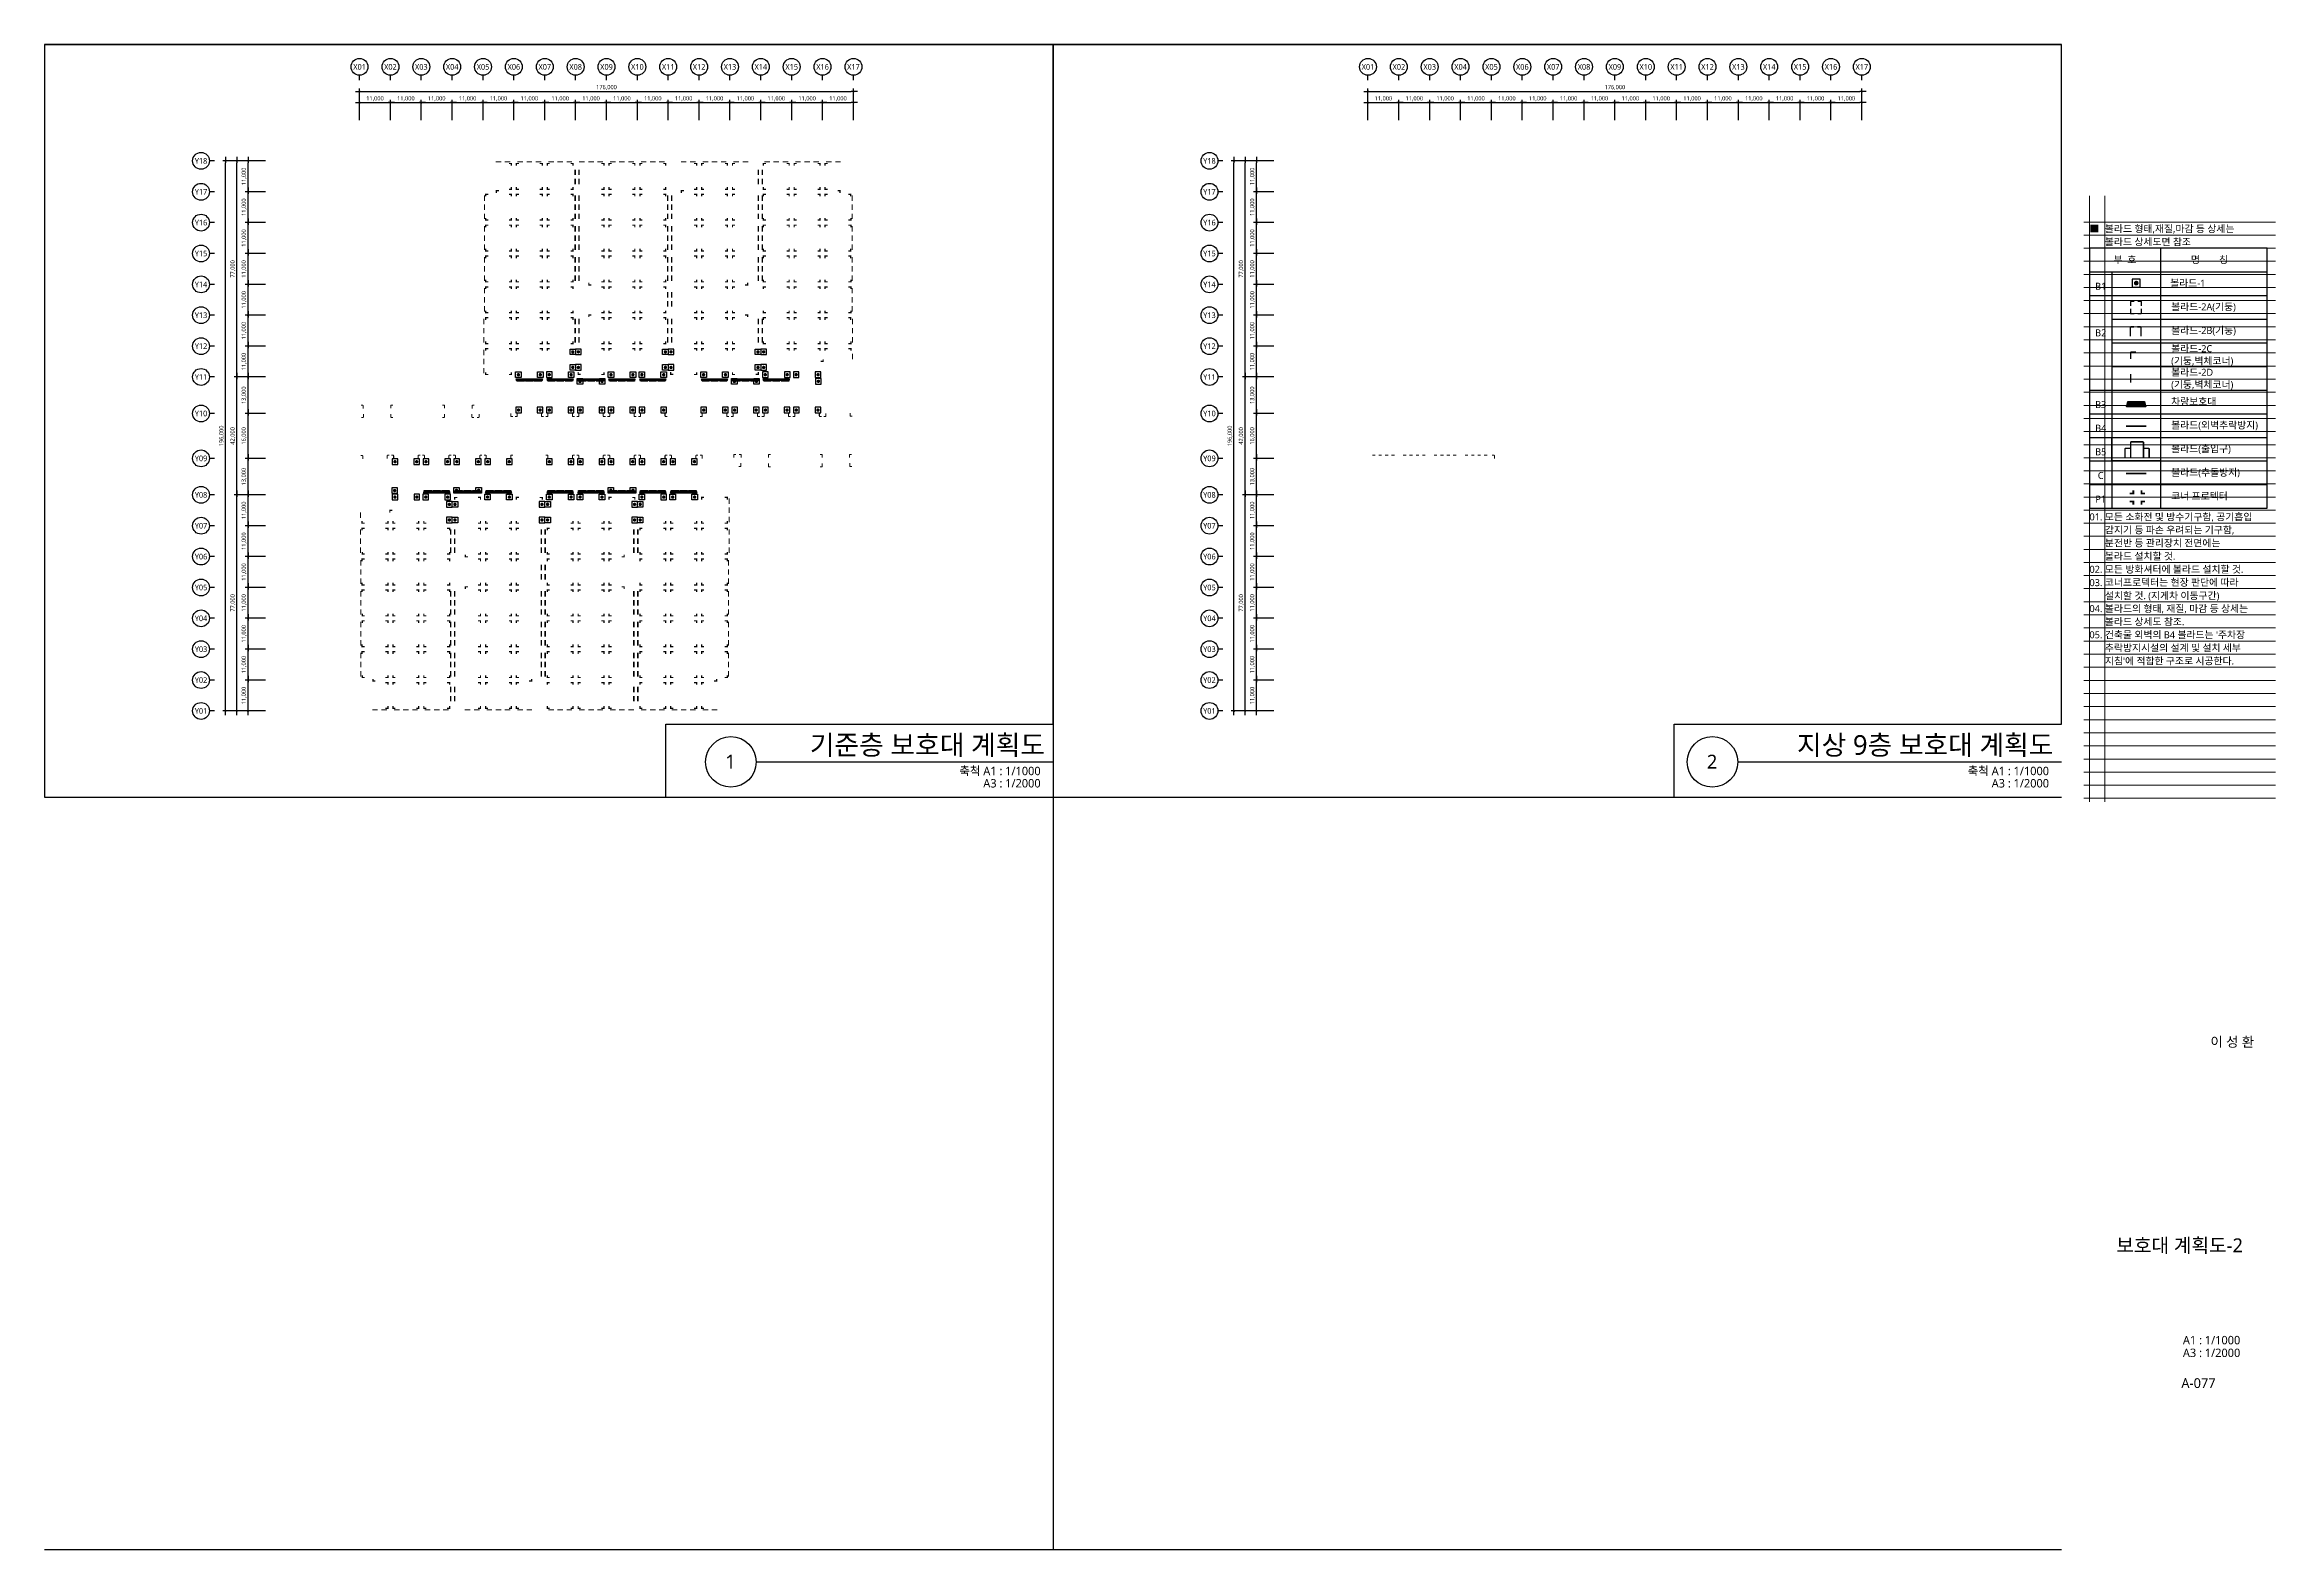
# Model space of a CAD drawing. Header units: millimetres. Extents: x 1037297 to 2672297, y 928637 to 1464837.
# Drawn here: x 1877297 to 2672297, y 928637 to 1464837 of the extents above; entities that cross this region are included whole.
import ezdxf
from ezdxf.enums import TextEntityAlignment as Align

# ---------------------------------------------------------------- set-up
doc = ezdxf.new("R2010")
doc.units = ezdxf.units.MM
doc.header["$LTSCALE"] = 5
doc.header["$MEASUREMENT"] = 0
doc.header["$PDSIZE"] = -10
doc.linetypes.add('HIDDEN', pattern=[0.375, 0.25, -0.125])
doc.layers.get('0').update_dxf_attribs({"linetype": 'CONTINUOUS'})
doc.layers.get('Defpoints').update_dxf_attribs({"color": 153, "linetype": 'CONTINUOUS'})
for name, color, linetype, lineweight in [('A-AXIS-BUBL', 7, 'CONTINUOUS', 25), ('A-BORD-TEXT', 3, 'CONTINUOUS', 25), ('A-DIMS', 7, 'CONTINUOUS', 25), ('A-XXXX-SYMB', 7, 'CONTINUOUS', 25), ('A-XXXX-TABL', 7, 'CONTINUOUS', 25), ('A-XXXX-TXT1', 3, 'CONTINUOUS', 25), ('A-XXXX-TXT2', 3, 'CONTINUOUS', 25)]:
    doc.layers.add(name, color=color, linetype=linetype, lineweight=lineweight)
doc.layers.add('A-REV-0408', color=151, linetype='CONTINUOUS')
doc.layers.add('볼라드', color=4, linetype='CONTINUOUS')
doc.layers.add('A-XXXX-NPLT', color=144, linetype='CONTINUOUS', lineweight=15, plot=False)
doc.styles.add('HY울릉도L', font='')
doc.styles.add('맑은 고딕', font='malgun.ttf')
doc.styles.add('맑은고딕', font='malgun.ttf')
doc.styles.get('HY울릉도L').set_extended_font_data('HYwulM')
doc.dimstyles.new('CDIM', dxfattribs={"dimtxt": 3, "dimasz": 1.5, "dimexe": 2, "dimexo": 1, "dimgap": 1, "dimtad": 1, "dimdec": 0, "dimrnd": 0.5, "dimzin": 0, "dimdsep": 32, "dimlunit": 6, "dimtxsty": 'HY울릉도L', "dimblk1": '_CIDOT', "dimblk2": '_CIDOT', "dimsah": 1, "dimcen": 5.5, "dimclrd": 2, "dimclre": 2, "dimclrt": 7, "dimadec": 0, "dimazin": 0, "dimtfac": 1, "dimtdec": 0, "dimtix": 1, "dimtmove": 2, "dimatfit": 1, "dimldrblk": '_CIDOT', "dimfxl": 1, "dimtolj": 1, "dimtzin": 0, "dimlwd": -1, "dimarcsym": 0})

# ---------------------------------------------------------------- blocks, each defined once
blk = doc.blocks.new('_CIDOT')
at = {"color": 0, "linetype": 'ByBlock'}
blk.add_line((2, 0), (-1, 0), dxfattribs=at)
at = {"color": 0, "linetype": 'ByBlock', "const_width": 0.5}
blk.add_lwpolyline([(-0.25, 0, 1), (0.25, 0, 1)], format="xyb", close=True, dxfattribs=at)
blk = doc.blocks.new('*D4')
at = {"layer": 'A-DIMS', "lineweight": -2, "transparency": 16777216}
for p, q in [((93193, 67121), (85943, 67121)), ((93193, 56121), (85943, 56121))]:
    blk.add_line(p, q, dxfattribs=at)
at = {"layer": 'A-DIMS', "transparency": 16777216}
blk.add_line((86943, 56871), (86943, 66371), dxfattribs=at)
at = {"layer": 'Defpoints', "color": 0, "transparency": 16777216}
for p in [(86943, 67121), (93693, 67121), (93693, 56121)]:
    blk.add_point(p, dxfattribs=at)
at = {"layer": 'A-DIMS', "transparency": 16777216, "xscale": 750, "yscale": 750, "zscale": 750}
for p, rotation in [((86943, 67121), 90), ((86943, 56121), 270)]:
    blk.add_blockref('_CIDOT', p, dxfattribs=dict(at, rotation=rotation))
at = {"layer": 'A-DIMS', "color": 3, "transparency": 16777216, "insert": (85538, 61621), "char_height": 1500, "attachment_point": 5, "rotation": 90, "style": '맑은고딕'}
blk.add_mtext('\\A1;11,000', dxfattribs=at)
blk = doc.blocks.new('*D5')
at = {"layer": 'A-DIMS', "lineweight": -2, "transparency": 16777216}
for p, q in [((93193, 78121), (85943, 78121)), ((93193, 67121), (85943, 67121))]:
    blk.add_line(p, q, dxfattribs=at)
at = {"layer": 'A-DIMS', "transparency": 16777216}
blk.add_line((86943, 67871), (86943, 77371), dxfattribs=at)
at = {"layer": 'Defpoints', "color": 0, "transparency": 16777216}
for p in [(86943, 78121), (93693, 78121), (93693, 67121)]:
    blk.add_point(p, dxfattribs=at)
at = {"layer": 'A-DIMS', "transparency": 16777216, "xscale": 750, "yscale": 750, "zscale": 750}
for p, rotation in [((86943, 78121), 90), ((86943, 67121), 270)]:
    blk.add_blockref('_CIDOT', p, dxfattribs=dict(at, rotation=rotation))
at = {"layer": 'A-DIMS', "color": 3, "transparency": 16777216, "insert": (85538, 72621), "char_height": 1500, "attachment_point": 5, "rotation": 90, "style": '맑은고딕'}
blk.add_mtext('\\A1;11,000', dxfattribs=at)
blk = doc.blocks.new('*D6')
at = {"layer": 'A-DIMS', "lineweight": -2, "transparency": 16777216}
for p, q in [((93193, 89121), (85943, 89121)), ((93193, 78121), (85943, 78121))]:
    blk.add_line(p, q, dxfattribs=at)
at = {"layer": 'A-DIMS', "transparency": 16777216}
blk.add_line((86943, 78871), (86943, 88371), dxfattribs=at)
at = {"layer": 'Defpoints', "color": 0, "transparency": 16777216}
for p in [(86943, 89121), (93693, 89121), (93693, 78121)]:
    blk.add_point(p, dxfattribs=at)
at = {"layer": 'A-DIMS', "transparency": 16777216, "xscale": 750, "yscale": 750, "zscale": 750}
for p, rotation in [((86943, 89121), 90), ((86943, 78121), 270)]:
    blk.add_blockref('_CIDOT', p, dxfattribs=dict(at, rotation=rotation))
at = {"layer": 'A-DIMS', "color": 3, "transparency": 16777216, "insert": (85538, 83621), "char_height": 1500, "attachment_point": 5, "rotation": 90, "style": '맑은고딕'}
blk.add_mtext('\\A1;11,000', dxfattribs=at)
blk = doc.blocks.new('*D7')
at = {"layer": 'A-DIMS', "lineweight": -2, "transparency": 16777216}
for p, q in [((93193, 100121), (85943, 100121)), ((93193, 89121), (85943, 89121))]:
    blk.add_line(p, q, dxfattribs=at)
at = {"layer": 'A-DIMS', "transparency": 16777216}
blk.add_line((86943, 89871), (86943, 99371), dxfattribs=at)
at = {"layer": 'Defpoints', "color": 0, "transparency": 16777216}
for p in [(86943, 100121), (93693, 100121), (93693, 89121)]:
    blk.add_point(p, dxfattribs=at)
at = {"layer": 'A-DIMS', "transparency": 16777216, "xscale": 750, "yscale": 750, "zscale": 750}
for p, rotation in [((86943, 100121), 90), ((86943, 89121), 270)]:
    blk.add_blockref('_CIDOT', p, dxfattribs=dict(at, rotation=rotation))
at = {"layer": 'A-DIMS', "color": 3, "transparency": 16777216, "insert": (85538, 94621), "char_height": 1500, "attachment_point": 5, "rotation": 90, "style": '맑은고딕'}
blk.add_mtext('\\A1;11,000', dxfattribs=at)
blk = doc.blocks.new('*D8')
at = {"layer": 'A-DIMS', "lineweight": -2, "transparency": 16777216}
for p, q in [((93193, 111121), (85943, 111121)), ((93193, 100121), (85943, 100121))]:
    blk.add_line(p, q, dxfattribs=at)
at = {"layer": 'A-DIMS', "transparency": 16777216}
blk.add_line((86943, 100871), (86943, 110371), dxfattribs=at)
at = {"layer": 'Defpoints', "color": 0, "transparency": 16777216}
for p in [(86943, 111121), (93693, 111121), (93693, 100121)]:
    blk.add_point(p, dxfattribs=at)
at = {"layer": 'A-DIMS', "transparency": 16777216, "xscale": 750, "yscale": 750, "zscale": 750}
for p, rotation in [((86943, 111121), 90), ((86943, 100121), 270)]:
    blk.add_blockref('_CIDOT', p, dxfattribs=dict(at, rotation=rotation))
at = {"layer": 'A-DIMS', "color": 3, "transparency": 16777216, "insert": (85538, 105621), "char_height": 1500, "attachment_point": 5, "rotation": 90, "style": '맑은고딕'}
blk.add_mtext('\\A1;11,000', dxfattribs=at)
blk = doc.blocks.new('*D9')
at = {"layer": 'A-DIMS', "lineweight": -2, "transparency": 16777216}
for p, q in [((93193, 122121), (85943, 122121)), ((93193, 111121), (85943, 111121))]:
    blk.add_line(p, q, dxfattribs=at)
at = {"layer": 'A-DIMS', "transparency": 16777216}
blk.add_line((86943, 111871), (86943, 121371), dxfattribs=at)
at = {"layer": 'Defpoints', "color": 0, "transparency": 16777216}
for p in [(86943, 122121), (93693, 122121), (93693, 111121)]:
    blk.add_point(p, dxfattribs=at)
at = {"layer": 'A-DIMS', "transparency": 16777216, "xscale": 750, "yscale": 750, "zscale": 750}
for p, rotation in [((86943, 122121), 90), ((86943, 111121), 270)]:
    blk.add_blockref('_CIDOT', p, dxfattribs=dict(at, rotation=rotation))
at = {"layer": 'A-DIMS', "color": 3, "transparency": 16777216, "insert": (85538, 116621), "char_height": 1500, "attachment_point": 5, "rotation": 90, "style": '맑은고딕'}
blk.add_mtext('\\A1;11,000', dxfattribs=at)
blk = doc.blocks.new('*D10')
at = {"layer": 'A-DIMS', "lineweight": -2, "transparency": 16777216}
for p, q in [((93193, 135121), (85943, 135121)), ((93193, 122121), (85943, 122121))]:
    blk.add_line(p, q, dxfattribs=at)
at = {"layer": 'A-DIMS', "transparency": 16777216}
blk.add_line((86943, 122871), (86943, 134371), dxfattribs=at)
at = {"layer": 'Defpoints', "color": 0, "transparency": 16777216}
for p in [(86943, 135121), (93693, 135121), (93693, 122121)]:
    blk.add_point(p, dxfattribs=at)
at = {"layer": 'A-DIMS', "transparency": 16777216, "xscale": 750, "yscale": 750, "zscale": 750}
for p, rotation in [((86943, 135121), 90), ((86943, 122121), 270)]:
    blk.add_blockref('_CIDOT', p, dxfattribs=dict(at, rotation=rotation))
at = {"layer": 'A-DIMS', "color": 3, "transparency": 16777216, "insert": (85538, 128621), "char_height": 1500, "attachment_point": 5, "rotation": 90, "style": '맑은고딕'}
blk.add_mtext('\\A1;13,000', dxfattribs=at)
blk = doc.blocks.new('*D11')
at = {"layer": 'A-DIMS', "lineweight": -2, "transparency": 16777216}
for p, q in [((93193, 151121), (85943, 151121)), ((93193, 135121), (85943, 135121))]:
    blk.add_line(p, q, dxfattribs=at)
at = {"layer": 'A-DIMS', "transparency": 16777216}
blk.add_line((86943, 135871), (86943, 150371), dxfattribs=at)
at = {"layer": 'Defpoints', "color": 0, "transparency": 16777216}
for p in [(86943, 151121), (93693, 151121), (93693, 135121)]:
    blk.add_point(p, dxfattribs=at)
at = {"layer": 'A-DIMS', "transparency": 16777216, "xscale": 750, "yscale": 750, "zscale": 750}
for p, rotation in [((86943, 151121), 90), ((86943, 135121), 270)]:
    blk.add_blockref('_CIDOT', p, dxfattribs=dict(at, rotation=rotation))
at = {"layer": 'A-DIMS', "color": 3, "transparency": 16777216, "insert": (85538, 143121), "char_height": 1500, "attachment_point": 5, "rotation": 90, "style": '맑은고딕'}
blk.add_mtext('\\A1;16,000', dxfattribs=at)
blk = doc.blocks.new('*D12')
at = {"layer": 'A-DIMS', "lineweight": -2, "transparency": 16777216}
for p, q in [((93193, 164121), (85943, 164121)), ((93193, 151121), (85943, 151121))]:
    blk.add_line(p, q, dxfattribs=at)
at = {"layer": 'A-DIMS', "transparency": 16777216}
blk.add_line((86943, 151871), (86943, 163371), dxfattribs=at)
at = {"layer": 'Defpoints', "color": 0, "transparency": 16777216}
for p in [(86943, 164121), (93693, 164121), (93693, 151121)]:
    blk.add_point(p, dxfattribs=at)
at = {"layer": 'A-DIMS', "transparency": 16777216, "xscale": 750, "yscale": 750, "zscale": 750}
for p, rotation in [((86943, 164121), 90), ((86943, 151121), 270)]:
    blk.add_blockref('_CIDOT', p, dxfattribs=dict(at, rotation=rotation))
at = {"layer": 'A-DIMS', "color": 3, "transparency": 16777216, "insert": (85538, 157621), "char_height": 1500, "attachment_point": 5, "rotation": 90, "style": '맑은고딕'}
blk.add_mtext('\\A1;13,000', dxfattribs=at)
blk = doc.blocks.new('*D13')
at = {"layer": 'A-DIMS', "lineweight": -2, "transparency": 16777216}
for p, q in [((93193, 175121), (85943, 175121)), ((93193, 164121), (85943, 164121))]:
    blk.add_line(p, q, dxfattribs=at)
at = {"layer": 'A-DIMS', "transparency": 16777216}
blk.add_line((86943, 164871), (86943, 174371), dxfattribs=at)
at = {"layer": 'Defpoints', "color": 0, "transparency": 16777216}
for p in [(86943, 175121), (93693, 175121), (93693, 164121)]:
    blk.add_point(p, dxfattribs=at)
at = {"layer": 'A-DIMS', "transparency": 16777216, "xscale": 750, "yscale": 750, "zscale": 750}
for p, rotation in [((86943, 175121), 90), ((86943, 164121), 270)]:
    blk.add_blockref('_CIDOT', p, dxfattribs=dict(at, rotation=rotation))
at = {"layer": 'A-DIMS', "color": 3, "transparency": 16777216, "insert": (85538, 169621), "char_height": 1500, "attachment_point": 5, "rotation": 90, "style": '맑은고딕'}
blk.add_mtext('\\A1;11,000', dxfattribs=at)
blk = doc.blocks.new('*D14')
at = {"layer": 'A-DIMS', "lineweight": -2, "transparency": 16777216}
for p, q in [((93193, 186121), (85943, 186121)), ((93193, 175121), (85943, 175121))]:
    blk.add_line(p, q, dxfattribs=at)
at = {"layer": 'A-DIMS', "transparency": 16777216}
blk.add_line((86943, 175871), (86943, 185371), dxfattribs=at)
at = {"layer": 'Defpoints', "color": 0, "transparency": 16777216}
for p in [(86943, 186121), (93693, 186121), (93693, 175121)]:
    blk.add_point(p, dxfattribs=at)
at = {"layer": 'A-DIMS', "transparency": 16777216, "xscale": 750, "yscale": 750, "zscale": 750}
for p, rotation in [((86943, 186121), 90), ((86943, 175121), 270)]:
    blk.add_blockref('_CIDOT', p, dxfattribs=dict(at, rotation=rotation))
at = {"layer": 'A-DIMS', "color": 3, "transparency": 16777216, "insert": (85538, 180621), "char_height": 1500, "attachment_point": 5, "rotation": 90, "style": '맑은고딕'}
blk.add_mtext('\\A1;11,000', dxfattribs=at)
blk = doc.blocks.new('*D15')
at = {"layer": 'A-DIMS', "lineweight": -2, "transparency": 16777216}
for p, q in [((93193, 197121), (85943, 197121)), ((93193, 186121), (85943, 186121))]:
    blk.add_line(p, q, dxfattribs=at)
at = {"layer": 'A-DIMS', "transparency": 16777216}
blk.add_line((86943, 186871), (86943, 196371), dxfattribs=at)
at = {"layer": 'Defpoints', "color": 0, "transparency": 16777216}
for p in [(86943, 197121), (93693, 197121), (93693, 186121)]:
    blk.add_point(p, dxfattribs=at)
at = {"layer": 'A-DIMS', "transparency": 16777216, "xscale": 750, "yscale": 750, "zscale": 750}
for p, rotation in [((86943, 197121), 90), ((86943, 186121), 270)]:
    blk.add_blockref('_CIDOT', p, dxfattribs=dict(at, rotation=rotation))
at = {"layer": 'A-DIMS', "color": 3, "transparency": 16777216, "insert": (85538, 191621), "char_height": 1500, "attachment_point": 5, "rotation": 90, "style": '맑은고딕'}
blk.add_mtext('\\A1;11,000', dxfattribs=at)
blk = doc.blocks.new('*D16')
at = {"layer": 'A-DIMS', "lineweight": -2, "transparency": 16777216}
for p, q in [((93193, 208121), (85943, 208121)), ((93193, 197121), (85943, 197121))]:
    blk.add_line(p, q, dxfattribs=at)
at = {"layer": 'A-DIMS', "transparency": 16777216}
blk.add_line((86943, 197871), (86943, 207371), dxfattribs=at)
at = {"layer": 'Defpoints', "color": 0, "transparency": 16777216}
for p in [(86943, 208121), (93693, 208121), (93693, 197121)]:
    blk.add_point(p, dxfattribs=at)
at = {"layer": 'A-DIMS', "transparency": 16777216, "xscale": 750, "yscale": 750, "zscale": 750}
for p, rotation in [((86943, 208121), 90), ((86943, 197121), 270)]:
    blk.add_blockref('_CIDOT', p, dxfattribs=dict(at, rotation=rotation))
at = {"layer": 'A-DIMS', "color": 3, "transparency": 16777216, "insert": (85538, 202621), "char_height": 1500, "attachment_point": 5, "rotation": 90, "style": '맑은고딕'}
blk.add_mtext('\\A1;11,000', dxfattribs=at)
blk = doc.blocks.new('*D17')
at = {"layer": 'A-DIMS', "lineweight": -2, "transparency": 16777216}
for p, q in [((93193, 219121), (85943, 219121)), ((93193, 208121), (85943, 208121))]:
    blk.add_line(p, q, dxfattribs=at)
at = {"layer": 'A-DIMS', "transparency": 16777216}
blk.add_line((86943, 208871), (86943, 218371), dxfattribs=at)
at = {"layer": 'Defpoints', "color": 0, "transparency": 16777216}
for p in [(86943, 219121), (93693, 219121), (93693, 208121)]:
    blk.add_point(p, dxfattribs=at)
at = {"layer": 'A-DIMS', "transparency": 16777216, "xscale": 750, "yscale": 750, "zscale": 750}
for p, rotation in [((86943, 219121), 90), ((86943, 208121), 270)]:
    blk.add_blockref('_CIDOT', p, dxfattribs=dict(at, rotation=rotation))
at = {"layer": 'A-DIMS', "color": 3, "transparency": 16777216, "insert": (85538, 213621), "char_height": 1500, "attachment_point": 5, "rotation": 90, "style": '맑은고딕'}
blk.add_mtext('\\A1;11,000', dxfattribs=at)
blk = doc.blocks.new('*D18')
at = {"layer": 'A-DIMS', "lineweight": -2, "transparency": 16777216}
for p, q in [((93193, 230121), (85943, 230121)), ((93193, 219121), (85943, 219121))]:
    blk.add_line(p, q, dxfattribs=at)
at = {"layer": 'A-DIMS', "transparency": 16777216}
blk.add_line((86943, 219871), (86943, 229371), dxfattribs=at)
at = {"layer": 'Defpoints', "color": 0, "transparency": 16777216}
for p in [(86943, 230121), (93693, 230121), (93693, 219121)]:
    blk.add_point(p, dxfattribs=at)
at = {"layer": 'A-DIMS', "transparency": 16777216, "xscale": 750, "yscale": 750, "zscale": 750}
for p, rotation in [((86943, 230121), 90), ((86943, 219121), 270)]:
    blk.add_blockref('_CIDOT', p, dxfattribs=dict(at, rotation=rotation))
at = {"layer": 'A-DIMS', "color": 3, "transparency": 16777216, "insert": (85538, 224621), "char_height": 1500, "attachment_point": 5, "rotation": 90, "style": '맑은고딕'}
blk.add_mtext('\\A1;11,000', dxfattribs=at)
blk = doc.blocks.new('*D19')
at = {"layer": 'A-DIMS', "lineweight": -2, "transparency": 16777216}
for p, q in [((93193, 241121), (85943, 241121)), ((93193, 230121), (85943, 230121))]:
    blk.add_line(p, q, dxfattribs=at)
at = {"layer": 'A-DIMS', "transparency": 16777216}
blk.add_line((86943, 230871), (86943, 240371), dxfattribs=at)
at = {"layer": 'Defpoints', "color": 0, "transparency": 16777216}
for p in [(86943, 241121), (93693, 241121), (93693, 230121)]:
    blk.add_point(p, dxfattribs=at)
at = {"layer": 'A-DIMS', "transparency": 16777216, "xscale": 750, "yscale": 750, "zscale": 750}
for p, rotation in [((86943, 241121), 90), ((86943, 230121), 270)]:
    blk.add_blockref('_CIDOT', p, dxfattribs=dict(at, rotation=rotation))
at = {"layer": 'A-DIMS', "color": 3, "transparency": 16777216, "insert": (85538, 235621), "char_height": 1500, "attachment_point": 5, "rotation": 90, "style": '맑은고딕'}
blk.add_mtext('\\A1;11,000', dxfattribs=at)
blk = doc.blocks.new('*D20')
at = {"layer": 'A-DIMS', "lineweight": -2, "transparency": 16777216}
for p, q in [((93193, 122121), (81943, 122121)), ((93193, 45121), (81943, 45121))]:
    blk.add_line(p, q, dxfattribs=at)
at = {"layer": 'A-DIMS', "transparency": 16777216}
blk.add_line((82943, 45871), (82943, 121371), dxfattribs=at)
at = {"layer": 'Defpoints', "color": 0, "transparency": 16777216}
for p in [(82943, 122121), (93693, 122121), (93693, 45121)]:
    blk.add_point(p, dxfattribs=at)
at = {"layer": 'A-DIMS', "transparency": 16777216, "xscale": 750, "yscale": 750, "zscale": 750}
for p, rotation in [((82943, 122121), 90), ((82943, 45121), 270)]:
    blk.add_blockref('_CIDOT', p, dxfattribs=dict(at, rotation=rotation))
at = {"layer": 'A-DIMS', "color": 3, "transparency": 16777216, "insert": (81542, 83621), "char_height": 1500, "attachment_point": 5, "rotation": 90, "style": '맑은고딕'}
blk.add_mtext('\\A1;77,000', dxfattribs=at)
blk = doc.blocks.new('*D21')
at = {"layer": 'A-DIMS', "lineweight": -2, "transparency": 16777216}
for p, q in [((93193, 241121), (77943, 241121)), ((93193, 45121), (77943, 45121))]:
    blk.add_line(p, q, dxfattribs=at)
at = {"layer": 'A-DIMS', "transparency": 16777216}
blk.add_line((78943, 45871), (78943, 240371), dxfattribs=at)
at = {"layer": 'Defpoints', "color": 0, "transparency": 16777216}
for p in [(78943, 241121), (93693, 241121), (93693, 45121)]:
    blk.add_point(p, dxfattribs=at)
at = {"layer": 'A-DIMS', "transparency": 16777216, "xscale": 750, "yscale": 750, "zscale": 750}
for p, rotation in [((78943, 241121), 90), ((78943, 45121), 270)]:
    blk.add_blockref('_CIDOT', p, dxfattribs=dict(at, rotation=rotation))
at = {"layer": 'A-DIMS', "color": 3, "transparency": 16777216, "insert": (77538, 143121), "char_height": 1500, "attachment_point": 5, "rotation": 90, "style": '맑은고딕'}
blk.add_mtext('\\A1;196,000', dxfattribs=at)
blk = doc.blocks.new('*D22')
at = {"layer": 'A-DIMS', "lineweight": -2, "transparency": 16777216}
for p, q in [((93193, 56121), (85943, 56121)), ((93193, 45121), (85943, 45121))]:
    blk.add_line(p, q, dxfattribs=at)
at = {"layer": 'A-DIMS', "transparency": 16777216}
blk.add_line((86943, 45871), (86943, 55371), dxfattribs=at)
at = {"layer": 'Defpoints', "color": 0, "transparency": 16777216}
for p in [(86943, 56121), (93693, 56121), (93693, 45121)]:
    blk.add_point(p, dxfattribs=at)
at = {"layer": 'A-DIMS', "transparency": 16777216, "xscale": 750, "yscale": 750, "zscale": 750}
for p, rotation in [((86943, 56121), 90), ((86943, 45121), 270)]:
    blk.add_blockref('_CIDOT', p, dxfattribs=dict(at, rotation=rotation))
at = {"layer": 'A-DIMS', "color": 3, "transparency": 16777216, "insert": (85538, 50621), "char_height": 1500, "attachment_point": 5, "rotation": 90, "style": '맑은고딕'}
blk.add_mtext('\\A1;11,000', dxfattribs=at)
blk = doc.blocks.new('*D23')
at = {"layer": 'A-DIMS', "lineweight": -2, "transparency": 16777216}
for p, q in [((93193, 164121), (81943, 164121)), ((93193, 122121), (81943, 122121))]:
    blk.add_line(p, q, dxfattribs=at)
at = {"layer": 'A-DIMS', "transparency": 16777216}
blk.add_line((82943, 122871), (82943, 163371), dxfattribs=at)
at = {"layer": 'Defpoints', "color": 0, "transparency": 16777216}
for p in [(82943, 164121), (93693, 164121), (93693, 122121)]:
    blk.add_point(p, dxfattribs=at)
at = {"layer": 'A-DIMS', "transparency": 16777216, "xscale": 750, "yscale": 750, "zscale": 750}
for p, rotation in [((82943, 164121), 90), ((82943, 122121), 270)]:
    blk.add_blockref('_CIDOT', p, dxfattribs=dict(at, rotation=rotation))
at = {"layer": 'A-DIMS', "color": 3, "transparency": 16777216, "insert": (81542, 143121), "char_height": 1500, "attachment_point": 5, "rotation": 90, "style": '맑은고딕'}
blk.add_mtext('\\A1;42,000', dxfattribs=at)
blk = doc.blocks.new('*D24')
at = {"layer": 'A-DIMS', "lineweight": -2, "transparency": 16777216}
for p, q in [((93193, 241121), (81943, 241121)), ((93193, 164121), (81943, 164121))]:
    blk.add_line(p, q, dxfattribs=at)
at = {"layer": 'A-DIMS', "transparency": 16777216}
blk.add_line((82943, 164871), (82943, 240371), dxfattribs=at)
at = {"layer": 'Defpoints', "color": 0, "transparency": 16777216}
for p in [(82943, 241121), (93693, 241121), (93693, 164121)]:
    blk.add_point(p, dxfattribs=at)
at = {"layer": 'A-DIMS', "transparency": 16777216, "xscale": 750, "yscale": 750, "zscale": 750}
for p, rotation in [((82943, 241121), 90), ((82943, 164121), 270)]:
    blk.add_blockref('_CIDOT', p, dxfattribs=dict(at, rotation=rotation))
at = {"layer": 'A-DIMS', "color": 3, "transparency": 16777216, "insert": (81542, 202621), "char_height": 1500, "attachment_point": 5, "rotation": 90, "style": '맑은고딕'}
blk.add_mtext('\\A1;77,000', dxfattribs=at)
blk = doc.blocks.new('*D25')
at = {"layer": 'A-DIMS', "lineweight": -2, "transparency": 16777216}
for p, q in [((148693, 255621), (148693, 262871)), ((159693, 255621), (159693, 262871))]:
    blk.add_line(p, q, dxfattribs=at)
at = {"layer": 'A-DIMS', "transparency": 16777216}
blk.add_line((149443, 261871), (158943, 261871), dxfattribs=at)
at = {"layer": 'Defpoints', "color": 0, "transparency": 16777216}
for p in [(148693, 255121), (159693, 261871), (159693, 255121)]:
    blk.add_point(p, dxfattribs=at)
at = {"layer": 'A-DIMS', "transparency": 16777216, "xscale": 750, "yscale": 750, "zscale": 750, "rotation": 180}
blk.add_blockref('_CIDOT', (148693, 261871), dxfattribs=at)
at = {"layer": 'A-DIMS', "transparency": 16777216, "xscale": 750, "yscale": 750, "zscale": 750}
blk.add_blockref('_CIDOT', (159693, 261871), dxfattribs=at)
at = {"layer": 'A-DIMS', "color": 3, "transparency": 16777216, "insert": (154193, 263275), "char_height": 1500, "attachment_point": 5, "style": '맑은고딕'}
blk.add_mtext('\\A1;11,000', dxfattribs=at)
blk = doc.blocks.new('*D26')
at = {"layer": 'A-DIMS', "lineweight": -2, "transparency": 16777216}
for p, q in [((159693, 255621), (159693, 262871)), ((170693, 255621), (170693, 262871))]:
    blk.add_line(p, q, dxfattribs=at)
at = {"layer": 'A-DIMS', "transparency": 16777216}
blk.add_line((160443, 261871), (169943, 261871), dxfattribs=at)
at = {"layer": 'Defpoints', "color": 0, "transparency": 16777216}
for p in [(159693, 255121), (170693, 261871), (170693, 255121)]:
    blk.add_point(p, dxfattribs=at)
at = {"layer": 'A-DIMS', "transparency": 16777216, "xscale": 750, "yscale": 750, "zscale": 750, "rotation": 180}
blk.add_blockref('_CIDOT', (159693, 261871), dxfattribs=at)
at = {"layer": 'A-DIMS', "transparency": 16777216, "xscale": 750, "yscale": 750, "zscale": 750}
blk.add_blockref('_CIDOT', (170693, 261871), dxfattribs=at)
at = {"layer": 'A-DIMS', "color": 3, "transparency": 16777216, "insert": (165193, 263275), "char_height": 1500, "attachment_point": 5, "style": '맑은고딕'}
blk.add_mtext('\\A1;11,000', dxfattribs=at)
blk = doc.blocks.new('*D27')
at = {"layer": 'A-DIMS', "lineweight": -2, "transparency": 16777216}
for p, q in [((170693, 255621), (170693, 262871)), ((181693, 255621), (181693, 262871))]:
    blk.add_line(p, q, dxfattribs=at)
at = {"layer": 'A-DIMS', "transparency": 16777216}
blk.add_line((171443, 261871), (180943, 261871), dxfattribs=at)
at = {"layer": 'Defpoints', "color": 0, "transparency": 16777216}
for p in [(170693, 255121), (181693, 261871), (181693, 255121)]:
    blk.add_point(p, dxfattribs=at)
at = {"layer": 'A-DIMS', "transparency": 16777216, "xscale": 750, "yscale": 750, "zscale": 750, "rotation": 180}
blk.add_blockref('_CIDOT', (170693, 261871), dxfattribs=at)
at = {"layer": 'A-DIMS', "transparency": 16777216, "xscale": 750, "yscale": 750, "zscale": 750}
blk.add_blockref('_CIDOT', (181693, 261871), dxfattribs=at)
at = {"layer": 'A-DIMS', "color": 3, "transparency": 16777216, "insert": (176193, 263275), "char_height": 1500, "attachment_point": 5, "style": '맑은고딕'}
blk.add_mtext('\\A1;11,000', dxfattribs=at)
blk = doc.blocks.new('*D28')
at = {"layer": 'A-DIMS', "lineweight": -2, "transparency": 16777216}
for p, q in [((181693, 255621), (181693, 262871)), ((192693, 255621), (192693, 262871))]:
    blk.add_line(p, q, dxfattribs=at)
at = {"layer": 'A-DIMS', "transparency": 16777216}
blk.add_line((182443, 261871), (191943, 261871), dxfattribs=at)
at = {"layer": 'Defpoints', "color": 0, "transparency": 16777216}
for p in [(181693, 255121), (192693, 261871), (192693, 255121)]:
    blk.add_point(p, dxfattribs=at)
at = {"layer": 'A-DIMS', "transparency": 16777216, "xscale": 750, "yscale": 750, "zscale": 750, "rotation": 180}
blk.add_blockref('_CIDOT', (181693, 261871), dxfattribs=at)
at = {"layer": 'A-DIMS', "transparency": 16777216, "xscale": 750, "yscale": 750, "zscale": 750}
blk.add_blockref('_CIDOT', (192693, 261871), dxfattribs=at)
at = {"layer": 'A-DIMS', "color": 3, "transparency": 16777216, "insert": (187193, 263275), "char_height": 1500, "attachment_point": 5, "style": '맑은고딕'}
blk.add_mtext('\\A1;11,000', dxfattribs=at)
blk = doc.blocks.new('*D29')
at = {"layer": 'A-DIMS', "lineweight": -2, "transparency": 16777216}
for p, q in [((192693, 255621), (192693, 262871)), ((203693, 255621), (203693, 262871))]:
    blk.add_line(p, q, dxfattribs=at)
at = {"layer": 'A-DIMS', "transparency": 16777216}
blk.add_line((193443, 261871), (202943, 261871), dxfattribs=at)
at = {"layer": 'Defpoints', "color": 0, "transparency": 16777216}
for p in [(192693, 255121), (203693, 261871), (203693, 255121)]:
    blk.add_point(p, dxfattribs=at)
at = {"layer": 'A-DIMS', "transparency": 16777216, "xscale": 750, "yscale": 750, "zscale": 750, "rotation": 180}
blk.add_blockref('_CIDOT', (192693, 261871), dxfattribs=at)
at = {"layer": 'A-DIMS', "transparency": 16777216, "xscale": 750, "yscale": 750, "zscale": 750}
blk.add_blockref('_CIDOT', (203693, 261871), dxfattribs=at)
at = {"layer": 'A-DIMS', "color": 3, "transparency": 16777216, "insert": (198193, 263275), "char_height": 1500, "attachment_point": 5, "style": '맑은고딕'}
blk.add_mtext('\\A1;11,000', dxfattribs=at)
blk = doc.blocks.new('*D30')
at = {"layer": 'A-DIMS', "lineweight": -2, "transparency": 16777216}
for p, q in [((203693, 255621), (203693, 262871)), ((214693, 255621), (214693, 262871))]:
    blk.add_line(p, q, dxfattribs=at)
at = {"layer": 'A-DIMS', "transparency": 16777216}
blk.add_line((204443, 261871), (213943, 261871), dxfattribs=at)
at = {"layer": 'Defpoints', "color": 0, "transparency": 16777216}
for p in [(203693, 255121), (214693, 261871), (214693, 255121)]:
    blk.add_point(p, dxfattribs=at)
at = {"layer": 'A-DIMS', "transparency": 16777216, "xscale": 750, "yscale": 750, "zscale": 750, "rotation": 180}
blk.add_blockref('_CIDOT', (203693, 261871), dxfattribs=at)
at = {"layer": 'A-DIMS', "transparency": 16777216, "xscale": 750, "yscale": 750, "zscale": 750}
blk.add_blockref('_CIDOT', (214693, 261871), dxfattribs=at)
at = {"layer": 'A-DIMS', "color": 3, "transparency": 16777216, "insert": (209193, 263275), "char_height": 1500, "attachment_point": 5, "style": '맑은고딕'}
blk.add_mtext('\\A1;11,000', dxfattribs=at)
blk = doc.blocks.new('*D31')
at = {"layer": 'A-DIMS', "lineweight": -2, "transparency": 16777216}
for p, q in [((214693, 255621), (214693, 262871)), ((225693, 255621), (225693, 262871))]:
    blk.add_line(p, q, dxfattribs=at)
at = {"layer": 'A-DIMS', "transparency": 16777216}
blk.add_line((215443, 261871), (224943, 261871), dxfattribs=at)
at = {"layer": 'Defpoints', "color": 0, "transparency": 16777216}
for p in [(214693, 255121), (225693, 261871), (225693, 255121)]:
    blk.add_point(p, dxfattribs=at)
at = {"layer": 'A-DIMS', "transparency": 16777216, "xscale": 750, "yscale": 750, "zscale": 750, "rotation": 180}
blk.add_blockref('_CIDOT', (214693, 261871), dxfattribs=at)
at = {"layer": 'A-DIMS', "transparency": 16777216, "xscale": 750, "yscale": 750, "zscale": 750}
blk.add_blockref('_CIDOT', (225693, 261871), dxfattribs=at)
at = {"layer": 'A-DIMS', "color": 3, "transparency": 16777216, "insert": (220193, 263275), "char_height": 1500, "attachment_point": 5, "style": '맑은고딕'}
blk.add_mtext('\\A1;11,000', dxfattribs=at)
blk = doc.blocks.new('*D32')
at = {"layer": 'A-DIMS', "lineweight": -2, "transparency": 16777216}
for p, q in [((225693, 255621), (225693, 262871)), ((236693, 255621), (236693, 262871))]:
    blk.add_line(p, q, dxfattribs=at)
at = {"layer": 'A-DIMS', "transparency": 16777216}
blk.add_line((226443, 261871), (235943, 261871), dxfattribs=at)
at = {"layer": 'Defpoints', "color": 0, "transparency": 16777216}
for p in [(225693, 255121), (236693, 261871), (236693, 255121)]:
    blk.add_point(p, dxfattribs=at)
at = {"layer": 'A-DIMS', "transparency": 16777216, "xscale": 750, "yscale": 750, "zscale": 750, "rotation": 180}
blk.add_blockref('_CIDOT', (225693, 261871), dxfattribs=at)
at = {"layer": 'A-DIMS', "transparency": 16777216, "xscale": 750, "yscale": 750, "zscale": 750}
blk.add_blockref('_CIDOT', (236693, 261871), dxfattribs=at)
at = {"layer": 'A-DIMS', "color": 3, "transparency": 16777216, "insert": (231193, 263275), "char_height": 1500, "attachment_point": 5, "style": '맑은고딕'}
blk.add_mtext('\\A1;11,000', dxfattribs=at)
blk = doc.blocks.new('*D33')
at = {"layer": 'A-DIMS', "lineweight": -2, "transparency": 16777216}
for p, q in [((236693, 255621), (236693, 262871)), ((247693, 255621), (247693, 262871))]:
    blk.add_line(p, q, dxfattribs=at)
at = {"layer": 'A-DIMS', "transparency": 16777216}
blk.add_line((237443, 261871), (246943, 261871), dxfattribs=at)
at = {"layer": 'Defpoints', "color": 0, "transparency": 16777216}
for p in [(236693, 255121), (247693, 261871), (247693, 255121)]:
    blk.add_point(p, dxfattribs=at)
at = {"layer": 'A-DIMS', "transparency": 16777216, "xscale": 750, "yscale": 750, "zscale": 750, "rotation": 180}
blk.add_blockref('_CIDOT', (236693, 261871), dxfattribs=at)
at = {"layer": 'A-DIMS', "transparency": 16777216, "xscale": 750, "yscale": 750, "zscale": 750}
blk.add_blockref('_CIDOT', (247693, 261871), dxfattribs=at)
at = {"layer": 'A-DIMS', "color": 3, "transparency": 16777216, "insert": (242193, 263275), "char_height": 1500, "attachment_point": 5, "style": '맑은고딕'}
blk.add_mtext('\\A1;11,000', dxfattribs=at)
blk = doc.blocks.new('*D34')
at = {"layer": 'A-DIMS', "lineweight": -2, "transparency": 16777216}
for p, q in [((247693, 255621), (247693, 262871)), ((258693, 255621), (258693, 262871))]:
    blk.add_line(p, q, dxfattribs=at)
at = {"layer": 'A-DIMS', "transparency": 16777216}
blk.add_line((248443, 261871), (257943, 261871), dxfattribs=at)
at = {"layer": 'Defpoints', "color": 0, "transparency": 16777216}
for p in [(247693, 255121), (258693, 261871), (258693, 255121)]:
    blk.add_point(p, dxfattribs=at)
at = {"layer": 'A-DIMS', "transparency": 16777216, "xscale": 750, "yscale": 750, "zscale": 750, "rotation": 180}
blk.add_blockref('_CIDOT', (247693, 261871), dxfattribs=at)
at = {"layer": 'A-DIMS', "transparency": 16777216, "xscale": 750, "yscale": 750, "zscale": 750}
blk.add_blockref('_CIDOT', (258693, 261871), dxfattribs=at)
at = {"layer": 'A-DIMS', "color": 3, "transparency": 16777216, "insert": (253193, 263275), "char_height": 1500, "attachment_point": 5, "style": '맑은고딕'}
blk.add_mtext('\\A1;11,000', dxfattribs=at)
blk = doc.blocks.new('*D35')
at = {"layer": 'A-DIMS', "lineweight": -2, "transparency": 16777216}
for p, q in [((258693, 255621), (258693, 262871)), ((269693, 255621), (269693, 262871))]:
    blk.add_line(p, q, dxfattribs=at)
at = {"layer": 'A-DIMS', "transparency": 16777216}
blk.add_line((259443, 261871), (268943, 261871), dxfattribs=at)
at = {"layer": 'Defpoints', "color": 0, "transparency": 16777216}
for p in [(258693, 255121), (269693, 261871), (269693, 255121)]:
    blk.add_point(p, dxfattribs=at)
at = {"layer": 'A-DIMS', "transparency": 16777216, "xscale": 750, "yscale": 750, "zscale": 750, "rotation": 180}
blk.add_blockref('_CIDOT', (258693, 261871), dxfattribs=at)
at = {"layer": 'A-DIMS', "transparency": 16777216, "xscale": 750, "yscale": 750, "zscale": 750}
blk.add_blockref('_CIDOT', (269693, 261871), dxfattribs=at)
at = {"layer": 'A-DIMS', "color": 3, "transparency": 16777216, "insert": (264193, 263275), "char_height": 1500, "attachment_point": 5, "style": '맑은고딕'}
blk.add_mtext('\\A1;11,000', dxfattribs=at)
blk = doc.blocks.new('*D36')
at = {"layer": 'A-DIMS', "lineweight": -2, "transparency": 16777216}
for p, q in [((269693, 255621), (269693, 262871)), ((280693, 255621), (280693, 262871))]:
    blk.add_line(p, q, dxfattribs=at)
at = {"layer": 'A-DIMS', "transparency": 16777216}
blk.add_line((270443, 261871), (279943, 261871), dxfattribs=at)
at = {"layer": 'Defpoints', "color": 0, "transparency": 16777216}
for p in [(269693, 255121), (280693, 261871), (280693, 255121)]:
    blk.add_point(p, dxfattribs=at)
at = {"layer": 'A-DIMS', "transparency": 16777216, "xscale": 750, "yscale": 750, "zscale": 750, "rotation": 180}
blk.add_blockref('_CIDOT', (269693, 261871), dxfattribs=at)
at = {"layer": 'A-DIMS', "transparency": 16777216, "xscale": 750, "yscale": 750, "zscale": 750}
blk.add_blockref('_CIDOT', (280693, 261871), dxfattribs=at)
at = {"layer": 'A-DIMS', "color": 3, "transparency": 16777216, "insert": (275193, 263275), "char_height": 1500, "attachment_point": 5, "style": '맑은고딕'}
blk.add_mtext('\\A1;11,000', dxfattribs=at)
blk = doc.blocks.new('*D37')
at = {"layer": 'A-DIMS', "lineweight": -2, "transparency": 16777216}
for p, q in [((280693, 255621), (280693, 262871)), ((291693, 255621), (291693, 262871))]:
    blk.add_line(p, q, dxfattribs=at)
at = {"layer": 'A-DIMS', "transparency": 16777216}
blk.add_line((281443, 261871), (290943, 261871), dxfattribs=at)
at = {"layer": 'Defpoints', "color": 0, "transparency": 16777216}
for p in [(280693, 255121), (291693, 261871), (291693, 255121)]:
    blk.add_point(p, dxfattribs=at)
at = {"layer": 'A-DIMS', "transparency": 16777216, "xscale": 750, "yscale": 750, "zscale": 750, "rotation": 180}
blk.add_blockref('_CIDOT', (280693, 261871), dxfattribs=at)
at = {"layer": 'A-DIMS', "transparency": 16777216, "xscale": 750, "yscale": 750, "zscale": 750}
blk.add_blockref('_CIDOT', (291693, 261871), dxfattribs=at)
at = {"layer": 'A-DIMS', "color": 3, "transparency": 16777216, "insert": (286193, 263275), "char_height": 1500, "attachment_point": 5, "style": '맑은고딕'}
blk.add_mtext('\\A1;11,000', dxfattribs=at)
blk = doc.blocks.new('*D38')
at = {"layer": 'A-DIMS', "lineweight": -2, "transparency": 16777216}
for p, q in [((126693, 255621), (126693, 266871)), ((302693, 255621), (302693, 266871))]:
    blk.add_line(p, q, dxfattribs=at)
at = {"layer": 'A-DIMS', "transparency": 16777216}
blk.add_line((127443, 265871), (301943, 265871), dxfattribs=at)
at = {"layer": 'Defpoints', "color": 0, "transparency": 16777216}
for p in [(302693, 265871), (126693, 255121), (302693, 255121)]:
    blk.add_point(p, dxfattribs=at)
at = {"layer": 'A-DIMS', "transparency": 16777216, "xscale": 750, "yscale": 750, "zscale": 750, "rotation": 180}
blk.add_blockref('_CIDOT', (126693, 265871), dxfattribs=at)
at = {"layer": 'A-DIMS', "transparency": 16777216, "xscale": 750, "yscale": 750, "zscale": 750}
blk.add_blockref('_CIDOT', (302693, 265871), dxfattribs=at)
at = {"layer": 'A-DIMS', "color": 3, "transparency": 16777216, "insert": (214693, 267275), "char_height": 1500, "attachment_point": 5, "style": '맑은고딕'}
blk.add_mtext('\\A1;176,000', dxfattribs=at)
blk = doc.blocks.new('*D39')
at = {"layer": 'A-DIMS', "lineweight": -2, "transparency": 16777216}
for p, q in [((291693, 255621), (291693, 262871)), ((302693, 255621), (302693, 262871))]:
    blk.add_line(p, q, dxfattribs=at)
at = {"layer": 'A-DIMS', "transparency": 16777216}
blk.add_line((292443, 261871), (301943, 261871), dxfattribs=at)
at = {"layer": 'Defpoints', "color": 0, "transparency": 16777216}
for p in [(291693, 255121), (302693, 261871), (302693, 255121)]:
    blk.add_point(p, dxfattribs=at)
at = {"layer": 'A-DIMS', "transparency": 16777216, "xscale": 750, "yscale": 750, "zscale": 750, "rotation": 180}
blk.add_blockref('_CIDOT', (291693, 261871), dxfattribs=at)
at = {"layer": 'A-DIMS', "transparency": 16777216, "xscale": 750, "yscale": 750, "zscale": 750}
blk.add_blockref('_CIDOT', (302693, 261871), dxfattribs=at)
at = {"layer": 'A-DIMS', "color": 3, "transparency": 16777216, "insert": (297193, 263275), "char_height": 1500, "attachment_point": 5, "style": '맑은고딕'}
blk.add_mtext('\\A1;11,000', dxfattribs=at)
blk = doc.blocks.new('*D40')
at = {"layer": 'A-DIMS', "lineweight": -2, "transparency": 16777216}
for p, q in [((126693, 255621), (126693, 262871)), ((137693, 255621), (137693, 262871))]:
    blk.add_line(p, q, dxfattribs=at)
at = {"layer": 'A-DIMS', "transparency": 16777216}
blk.add_line((127443, 261871), (136943, 261871), dxfattribs=at)
at = {"layer": 'Defpoints', "color": 0, "transparency": 16777216}
for p in [(126693, 255121), (137693, 261871), (137693, 255121)]:
    blk.add_point(p, dxfattribs=at)
at = {"layer": 'A-DIMS', "transparency": 16777216, "xscale": 750, "yscale": 750, "zscale": 750, "rotation": 180}
blk.add_blockref('_CIDOT', (126693, 261871), dxfattribs=at)
at = {"layer": 'A-DIMS', "transparency": 16777216, "xscale": 750, "yscale": 750, "zscale": 750}
blk.add_blockref('_CIDOT', (137693, 261871), dxfattribs=at)
at = {"layer": 'A-DIMS', "color": 3, "transparency": 16777216, "insert": (132193, 263275), "char_height": 1500, "attachment_point": 5, "style": '맑은고딕'}
blk.add_mtext('\\A1;11,000', dxfattribs=at)
blk = doc.blocks.new('*D41')
at = {"layer": 'A-DIMS', "lineweight": -2, "transparency": 16777216}
for p, q in [((137693, 255621), (137693, 262871)), ((148693, 255621), (148693, 262871))]:
    blk.add_line(p, q, dxfattribs=at)
at = {"layer": 'A-DIMS', "transparency": 16777216}
blk.add_line((138443, 261871), (147943, 261871), dxfattribs=at)
at = {"layer": 'Defpoints', "color": 0, "transparency": 16777216}
for p in [(137693, 255121), (148693, 261871), (148693, 255121)]:
    blk.add_point(p, dxfattribs=at)
at = {"layer": 'A-DIMS', "transparency": 16777216, "xscale": 750, "yscale": 750, "zscale": 750, "rotation": 180}
blk.add_blockref('_CIDOT', (137693, 261871), dxfattribs=at)
at = {"layer": 'A-DIMS', "transparency": 16777216, "xscale": 750, "yscale": 750, "zscale": 750}
blk.add_blockref('_CIDOT', (148693, 261871), dxfattribs=at)
at = {"layer": 'A-DIMS', "color": 3, "transparency": 16777216, "insert": (143193, 263275), "char_height": 1500, "attachment_point": 5, "style": '맑은고딕'}
blk.add_mtext('\\A1;11,000', dxfattribs=at)
blk = doc.blocks.new('A$C542C6F25')
at = {"layer": 'A-XXXX-SYMB', "color": 3, "linetype": 'Continuous'}
blk.add_lwpolyline([(0, 268), (2000, 268), (2000, 2268), (0, 2268)], close=True, dxfattribs=at)
at = {"layer": 'A-XXXX-SYMB', "color": 3, "linetype": 'Continuous', "const_width": 600}
blk.add_lwpolyline([(700, 1268, 1), (1300, 1268, 1)], format="xyb", close=True, dxfattribs=at)
blk = doc.blocks.new('차량보호대1')
at = {"layer": 'A-XXXX-SYMB', "color": 4, "linetype": 'Continuous'}
blk.add_lwpolyline([(458063, -65474), (462262, -65474), (462622, -66872), (457703, -66872)], close=True, dxfattribs=at)
blk.add_solid([(458063, -65474), (462262, -65474), (457703, -66872), (462622, -66872)], dxfattribs=at)
blk = doc.blocks.new('NOTE(220317)')
at = {"layer": 'A-XXXX-NPLT'}
for p, q in [((1010650, 179733), (1010650, 175413)), ((1010760, 179733), (1010760, 175413)), ((1010610, 179546), (1011975, 179546)), ((1010610, 179453), (1011975, 179453)), ((1010610, 179359), (1011975, 179359)), ((1010610, 179266), (1011975, 179266)), ((1010610, 179173), (1011975, 179173)), ((1010610, 179079), (1011975, 179079)), ((1010610, 178986), (1011975, 178986)), ((1010610, 178893), (1011975, 178893)), ((1010610, 178799), (1011975, 178799)), ((1010610, 178706), (1011975, 178706)), ((1010610, 178613), (1011975, 178613)), ((1010610, 178519), (1011975, 178519)), ((1010610, 178426), (1011975, 178426)), ((1010610, 178333), (1011975, 178333)), ((1010610, 178239), (1011975, 178239)), ((1010610, 178146), (1011975, 178146)), ((1010610, 178053), (1011975, 178053)), ((1010610, 177959), (1011975, 177959)), ((1010610, 177866), (1011975, 177866)), ((1010610, 177773), (1011975, 177773)), ((1010610, 177679), (1011975, 177679)), ((1010610, 177586), (1011975, 177586)), ((1010610, 177493), (1011975, 177493)), ((1010610, 177399), (1011975, 177399)), ((1010610, 177306), (1011975, 177306)), ((1010610, 177213), (1011975, 177213)), ((1010610, 177119), (1011975, 177119)), ((1010610, 177026), (1011975, 177026)), ((1010610, 176933), (1011975, 176933)), ((1010610, 176839), (1011975, 176839)), ((1010610, 176746), (1011975, 176746)), ((1010610, 176653), (1011975, 176653)), ((1010610, 176559), (1011975, 176559)), ((1010610, 176466), (1011975, 176466)), ((1010610, 176373), (1011975, 176373)), ((1010610, 176279), (1011975, 176279)), ((1010610, 176186), (1011975, 176186)), ((1010610, 176093), (1011975, 176093)), ((1010610, 175999), (1011975, 175999)), ((1010610, 175906), (1011975, 175906)), ((1010610, 175813), (1011975, 175813)), ((1010610, 175719), (1011975, 175719)), ((1010610, 175626), (1011975, 175626)), ((1010610, 175533), (1011975, 175533)), ((1010610, 175439), (1011975, 175439))]:
    blk.add_line(p, q, dxfattribs=at)
blk = doc.blocks.new('NOTE-보호대 계획도')
at = {"layer": 'A-REV-0408'}
blk.add_lwpolyline([(7656.5, 4251.5), (7829.6, 4251.5), (7829.6, 4167.3), (7656.5, 4167.3)], close=True, dxfattribs=at)
at = {"layer": 'A-XXXX-SYMB', "linetype": 'Continuous', "const_width": 5.06}
for points in [[(7735.9, 4736.3), (7725.7, 4736.3, 0.414214), (7723.1, 4733.7), (7723.1, 4719.2)], [(7723.1, 4710.7), (7723.1, 4694.6, 0.414214), (7725.7, 4692), (7735.9, 4692)], [(7748.2, 4736.3), (7758.4, 4736.3, -0.414214), (7761, 4733.7), (7761, 4719.2)], [(7761, 4710.7), (7761, 4694.6, -0.414214), (7758.4, 4692), (7748.2, 4692)], [(7734.7, 4645.4), (7724.4, 4645.4, 0.414214), (7721.9, 4642.9), (7721.9, 4611.2)], [(7746.9, 4645.4), (7757.2, 4645.4, -0.414214), (7759.7, 4642.9), (7759.7, 4611.2)], [(7741.7, 4555.4), (7725.7, 4555.4, 0.414214), (7723.2, 4552.9), (7723.2, 4531.1)]]:
    blk.add_lwpolyline(points, format="xyb", dxfattribs=at)
blk.add_lwpolyline([(7723.2, 4477.4), (7723.2, 4446.8)], dxfattribs=at)
at = {"layer": 'A-XXXX-SYMB', "color": 4, "linetype": 'Continuous'}
blk.add_lwpolyline([(7713.6, 4379.8), (7772.6, 4379.8), (7777.6, 4360.1), (7708.5, 4360.1)], close=True, dxfattribs=at)
at = {"layer": 'A-XXXX-SYMB', "color": 2, "ltscale": 400, "const_width": 5.06}
blk.add_lwpolyline([(7706.5, 4291.4), (7779.6, 4291.4)], dxfattribs=at)
at = {"layer": 'A-XXXX-SYMB', "color": 3, "linetype": 'HIDDEN', "ltscale": 400, "const_width": 5.06}
blk.add_lwpolyline([(7706.5, 4122.9), (7779.6, 4122.9)], dxfattribs=at)
at = {"layer": 'A-XXXX-SYMB', "color": 6, "linetype": 'Continuous', "const_width": 6.12}
for points in [[(7719.9, 4051.9), (7732.7, 4051.9), (7732.7, 4062.9)], [(7774.3, 4051.9), (7761.6, 4051.9), (7761.6, 4062.9)], [(7719.9, 4023), (7732.7, 4023), (7732.7, 4011.9)], [(7774.3, 4023), (7761.6, 4023), (7761.6, 4011.9)]]:
    blk.add_lwpolyline(points, dxfattribs=at)
at = {"layer": 'A-XXXX-SYMB', "color": 4, "linetype": 'Continuous'}
blk.add_solid([(7713.6, 4379.8), (7772.6, 4379.8), (7708.5, 4360.1), (7777.6, 4360.1)], dxfattribs=at)
at = {"layer": 'A-XXXX-TABL'}
for p, q in [((7829.6, 4925.6), (7829.6, 3998.7)), ((7576.5, 4841.3), (8210.3, 4841.3)), ((7656.5, 4841.3), (7656.5, 3998.7)), ((7576.5, 4757.1), (8210.3, 4757.1)), ((7576.5, 4757.1), (8210.3, 4757.1)), ((7656.5, 4672.8), (8210.3, 4672.8)), ((7656.5, 4588.5), (8210.3, 4588.5)), ((7656.5, 4504.3), (8210.3, 4504.3)), ((7576.5, 4420), (8210.3, 4420)), ((7576.5, 4420), (8210.3, 4420)), ((7576.5, 4335.8), (8210.3, 4335.8)), ((7576.5, 4251.5), (8210.3, 4251.5)), ((7576.5, 4167.3), (8210.3, 4167.3)), ((7576.5, 4083), (8210.3, 4083))]:
    blk.add_line(p, q, dxfattribs=at)
blk.add_lwpolyline([(8210.3, 4925.6), (7576.5, 4925.6), (7576.5, 3998.7), (8210.3, 3998.7)], close=True, dxfattribs=at)
at = {"layer": '볼라드', "const_width": 5.05}
for points in [[(7723, 4212.4), (7705.5, 4212.4, 0.414214), (7703, 4209.9), (7703, 4178.2)], [(7723, 4178.2), (7723, 4233.1, -0.414214), (7725.5, 4235.6), (7766.5, 4235.6, -0.414214), (7769.1, 4233.1), (7769.1, 4178.2)], [(7769.1, 4212.4), (7786.6, 4212.4, -0.414214), (7789.1, 4209.9), (7789.1, 4178.2)]]:
    blk.add_lwpolyline(points, format="xyb", dxfattribs=at)
at = {"layer": 'A-XXXX-SYMB', "linetype": 'Continuous', "xscale": 0.01404318777870375, "yscale": 0.01404318777870375, "zscale": 0.01404318777870375}
blk.add_blockref('A$C542C6F25', (7729, 4783.3), dxfattribs=at)
at = {"layer": 'A-XXXX-TXT2', "style": '맑은 고딕'}
for s, p in [('■', (7576.5, 4994.8)), ('볼라드 형태,재질,마감 등 상세는 ', (7631.5, 4994.8)), ('볼라드 상세도면 참조', (7631.5, 4948.1)), ('01.', (7576.5, 3968.1)), ('모든 소화전 및 방수기구함, 공기흡입', (7631.5, 3968.1)), ('감지기 등 파손 우려되는 기구함,', (7631.5, 3921.4)), ('분전반 등 관리장치 전면에는', (7631.5, 3874.8)), ('볼라드 설치할 것.', (7631.5, 3828.1)), ('02.', (7576.5, 3781.4)), ('03.', (7576.5, 3733.9)), ('모든 방화셔터에 볼라드 설치할 것.', (7631.5, 3781.4)), ('코너프로텍터는 현장 판단에 따라', (7631.5, 3734.8)), ('설치할 것. (지게차 이동구간)', (7631.5, 3687.2)), ('볼라드의 형태, 재질, 마감 등 상세는', (7631.5, 3641.4)), ('04.', (7576.5, 3641.4)), ('볼라드 상세도 참조.', (7631.5, 3594.8)), ('05.', (7576.5, 3548.1)), ('추락방지시설의 설계 및 설치 세부', (7631.5, 3501.4)), ("건축물 외벽의 B4 볼라드는 '주차장", (7631.5, 3548.1)), ("지침'에 적합한 구조로 시공한다.", (7631.5, 3454.8))]:
    blk.add_text(s, height=25, dxfattribs=at).set_placement(p, align=Align.MIDDLE_LEFT)
for s, p in [('부  호', (7662.1, 4872.3)), ('명        칭', (7938, 4872.1)), ('볼라드-1', (7864.1, 4788.5)), ('볼라드-2A(기둥)', (7867.6, 4704.2)), ('볼라드-2B(기둥)', (7867.6, 4620)), ('(기둥,벽체코너)', (7867.6, 4511.5)), ('볼라드-2C', (7867.6, 4555.1)), ('(기둥,벽체코너)', (7867.6, 4427.2)), ('볼라드-2D', (7867.6, 4470.9)), ('차랑보호대', (7867.6, 4366.9)), ('볼라드(외벽추락방지)', (7867.6, 4282.6)), ('볼라드(출입구)', (7867.6, 4198.3)), ('볼라드(추돌방지)', (7867.6, 4114.1)), ('코너 프로텍터', (7867.6, 4029.8))]:
    blk.add_text(s, height=25, dxfattribs=at).set_placement(p)
for s, p in [('B1', (7616.5, 4789.9)), ('B2', (7616.5, 4623.9)), ('B3', (7616.5, 4368.6)), ('B4', (7616.5, 4284.3)), ('B5', (7616.5, 4200.1)), ('C', (7616.5, 4115.8)), ('P1', (7616.5, 4031.6))]:
    blk.add_text(s, height=25, dxfattribs=at).set_placement(p, align=Align.MIDDLE_CENTER)
blk = doc.blocks.new('DIM(210222)')
for p, q in [((126693, 269870.6), (126693, 271620.6)), ((137693, 269870.6), (137693, 271620.6)), ((148693, 269870.6), (148693, 271620.6)), ((159693, 269870.6), (159693, 271620.6)), ((170693, 269870.6), (170693, 271620.6)), ((181693, 269870.6), (181693, 271620.6)), ((192693, 269870.6), (192693, 271620.6)), ((203693, 269870.6), (203693, 271620.6)), ((214693, 269870.6), (214693, 271620.6)), ((225693, 269870.6), (225693, 271620.6)), ((236693, 269870.6), (236693, 271620.6)), ((247693, 269870.6), (247693, 271620.6)), ((258693, 269870.6), (258693, 271620.6)), ((269693, 269870.6), (269693, 271620.6)), ((280693, 269870.6), (280693, 271620.6)), ((291693, 269870.6), (291693, 271620.6)), ((302693, 269870.6), (302693, 271620.6)), ((74943, 241120.6), (73193, 241120.6)), ((74943, 230120.6), (73193, 230120.6)), ((74943, 219120.6), (73193, 219120.6)), ((74943, 208120.6), (73193, 208120.6)), ((74943, 197120.6), (73193, 197120.6)), ((74943, 186120.6), (73193, 186120.6)), ((74943, 175120.6), (73193, 175120.6)), ((74943, 164120.6), (73193, 164120.6)), ((74943, 151120.6), (73193, 151120.6)), ((74943, 135120.6), (73193, 135120.6)), ((74943, 122120.6), (73193, 122120.6)), ((74943, 111120.6), (73193, 111120.6)), ((74943, 100120.6), (73193, 100120.6)), ((74943, 89120.6), (73193, 89120.6)), ((74943, 78120.6), (73193, 78120.6)), ((74943, 67120.6), (73193, 67120.6)), ((74943, 56120.6), (73193, 56120.6)), ((74943, 45120.6), (73193, 45120.6))]:
    blk.add_line(p, q)
at = {"layer": 'A-AXIS-BUBL', "ltscale": 0.2}
for centre in [(126693, 274620.6), (137693, 274620.6), (148693, 274620.6), (159693, 274620.6), (170693, 274620.6), (181693, 274620.6), (192693, 274620.6), (203693, 274620.6), (214693, 274620.6), (225693, 274620.6), (236693, 274620.6), (247693, 274620.6), (258693, 274620.6), (269693, 274620.6), (280693, 274620.6), (291693, 274620.6), (302693, 274620.6), (70193, 241120.6), (70193, 230120.6), (70193, 219120.6), (70193, 208120.6), (70193, 197120.6), (70193, 186120.6), (70193, 175120.6), (70193, 164120.6), (70193, 151120.6), (70193, 135120.6), (70193, 122120.6), (70193, 111120.6), (70193, 100120.6), (70193, 89120.6), (70193, 78120.6), (70193, 67120.6), (70193, 56120.6), (70193, 45120.6)]:
    blk.add_circle(centre, 3000, dxfattribs=at)
at = {"layer": 'A-XXXX-TXT2', "ltscale": 0.2, "style": '맑은고딕'}
for s, p in [('X01', (126693, 274620.6)), ('X02', (137693, 274620.6)), ('X03', (148693, 274620.6)), ('X04', (159693, 274620.6)), ('X05', (170693, 274620.6)), ('X06', (181693, 274620.6)), ('X07', (192693, 274620.6)), ('X08', (203693, 274620.6)), ('X09', (214693, 274620.6)), ('X10', (225693, 274620.6)), ('X11', (236693, 274620.6)), ('X12', (247693, 274620.6)), ('X13', (258693, 274620.6)), ('X14', (269693, 274620.6)), ('X15', (280693, 274620.6)), ('X16', (291693, 274620.6)), ('X17', (302693, 274620.6)), ('Y18', (70193, 241120.6)), ('Y17', (70193, 230120.6)), ('Y16', (70193, 219120.6)), ('Y15', (70193, 208120.6)), ('Y14', (70193, 197120.6)), ('Y13', (70193, 186120.6)), ('Y12', (70193, 175120.6)), ('Y11', (70193, 164120.6)), ('Y10', (70193, 151120.6)), ('Y09', (70193, 135120.6)), ('Y08', (70193, 122120.6)), ('Y07', (70193, 111120.6)), ('Y06', (70193, 100120.6)), ('Y05', (70193, 89120.6)), ('Y04', (70193, 78120.6)), ('Y03', (70193, 67120.6)), ('Y02', (70193, 56120.6)), ('Y01', (70193, 45120.6))]:
    blk.add_text(s, height=2000, dxfattribs=at).set_placement(p, align=Align.MIDDLE)
at = {"layer": 'A-DIMS'}
for p1, p2, distance, picture, middle in [((126693, 255120.6), (302693, 255120.6), 10750, '*D38', (214693, 267275.5)), ((126693, 255120.6), (137693, 255120.6), 6750, '*D40', (132193, 263275.5)), ((137693, 255120.6), (148693, 255120.6), 6750, '*D41', (143193, 263275.5)), ((148693, 255120.6), (159693, 255120.6), 6750, '*D25', (154193, 263275.5)), ((159693, 255120.6), (170693, 255120.6), 6750, '*D26', (165193, 263275.5)), ((170693, 255120.6), (181693, 255120.6), 6750, '*D27', (176193, 263275.5)), ((181693, 255120.6), (192693, 255120.6), 6750, '*D28', (187193, 263275.5)), ((192693, 255120.6), (203693, 255120.6), 6750, '*D29', (198193, 263275.5)), ((203693, 255120.6), (214693, 255120.6), 6750, '*D30', (209193, 263275.5)), ((214693, 255120.6), (225693, 255120.6), 6750, '*D31', (220193, 263275.5)), ((225693, 255120.6), (236693, 255120.6), 6750, '*D32', (231193, 263275.5)), ((236693, 255120.6), (247693, 255120.6), 6750, '*D33', (242193, 263275.5)), ((247693, 255120.6), (258693, 255120.6), 6750, '*D34', (253193, 263275.5)), ((258693, 255120.6), (269693, 255120.6), 6750, '*D35', (264193, 263275.5)), ((269693, 255120.6), (280693, 255120.6), 6750, '*D36', (275193, 263275.5)), ((280693, 255120.6), (291693, 255120.6), 6750, '*D37', (286193, 263275.5)), ((291693, 255120.6), (302693, 255120.6), 6750, '*D39', (297193, 263275.5)), ((93693, 45120.6), (93693, 241120.6), 14750, '*D21', (77538.1, 143120.6)), ((93693, 164120.6), (93693, 241120.6), 10750, '*D24', (81542.2, 202620.6)), ((93693, 230120.6), (93693, 241120.6), 6750, '*D19', (85538.1, 235620.6)), ((93693, 219120.6), (93693, 230120.6), 6750, '*D18', (85538.1, 224620.6)), ((93693, 208120.6), (93693, 219120.6), 6750, '*D17', (85538.1, 213620.6)), ((93693, 197120.6), (93693, 208120.6), 6750, '*D16', (85538.1, 202620.6)), ((93693, 186120.6), (93693, 197120.6), 6750, '*D15', (85538.1, 191620.6)), ((93693, 175120.6), (93693, 186120.6), 6750, '*D14', (85538.1, 180620.6)), ((93693, 164120.6), (93693, 175120.6), 6750, '*D13', (85538.1, 169620.6)), ((93693, 122120.6), (93693, 164120.6), 10750, '*D23', (81542.2, 143120.6)), ((93693, 151120.6), (93693, 164120.6), 6750, '*D12', (85538.1, 157620.6)), ((93693, 135120.6), (93693, 151120.6), 6750, '*D11', (85538.1, 143120.6)), ((93693, 122120.6), (93693, 135120.6), 6750, '*D10', (85538.1, 128620.6)), ((93693, 45120.6), (93693, 122120.6), 10750, '*D20', (81542.2, 83620.6)), ((93693, 111120.6), (93693, 122120.6), 6750, '*D9', (85538.1, 116620.6)), ((93693, 100120.6), (93693, 111120.6), 6750, '*D8', (85538.1, 105620.6)), ((93693, 89120.6), (93693, 100120.6), 6750, '*D7', (85538.1, 94620.6)), ((93693, 78120.6), (93693, 89120.6), 6750, '*D6', (85538.1, 83620.6)), ((93693, 67120.6), (93693, 78120.6), 6750, '*D5', (85538.1, 72620.6)), ((93693, 56120.6), (93693, 67120.6), 6750, '*D4', (85538.1, 61620.6)), ((93693, 45120.6), (93693, 56120.6), 6750, '*D22', (85538.1, 50620.6))]:
    dim = blk.add_aligned_dim(p1=p1, p2=p2, distance=distance, dimstyle='CDIM', override={"dimscale": 500, "dimtxsty": '맑은고딕', "dimclrd": 256, "dimclre": 256, "dimclrt": 3}, dxfattribs=at)
    dim.commit()
    dim.dimension.update_dxf_attribs({"geometry": picture, "text_midpoint": middle})

msp = doc.modelspace()

# ---------------------------------------------------------------- linework, layer by layer
for p, q in [((1877297, 1464837), (2596047, 1464837)), ((2236672, 1464837), (2236672, 928637)), ((1877297, 1196737), (2596047, 1196737)), ((1877297, 928637), (2596047, 928637))]:
    msp.add_line(p, q)
at = {"layer": 'A-XXXX-SYMB'}
for p, q in [((2130864, 1209237), (2236672, 1209237)), ((2480669, 1209237), (2596047, 1209237))]:
    msp.add_line(p, q, dxfattribs=at)
at = {"layer": 'A-XXXX-SYMB', "color": 2, "linetype": 'Continuous', "const_width": 360}
for points in [[(2040040, 1423019), (2038040, 1423019)], [(2043290, 1423019), (2041290, 1423019)], [(2047790, 1423019), (2045790, 1423019)], [(2051040, 1423019), (2049040, 1423019)], [(2054290, 1423019), (2052290, 1423019)], [(2058790, 1423019), (2056790, 1423019)], [(2062040, 1423019), (2060040, 1423019)], [(2065290, 1423019), (2063290, 1423019)], [(2069790, 1423019), (2067790, 1423019)], [(2073040, 1423019), (2071040, 1423019)], [(2076290, 1423019), (2074290, 1423019)], [(2080790, 1423019), (2078790, 1423019)], [(2084040, 1423019), (2082040, 1423019)], [(2087290, 1423019), (2085290, 1423019)], [(2091790, 1423019), (2089790, 1423019)], [(2095040, 1423019), (2093040, 1423019)], [(2098290, 1423019), (2096290, 1423019)], [(2106040, 1423019), (2104040, 1423019)], [(2109290, 1423019), (2107290, 1423019)], [(2113790, 1423019), (2111790, 1423019)], [(2117040, 1423019), (2115040, 1423019)], [(2120290, 1423019), (2118290, 1423019)], [(2124790, 1423019), (2122790, 1423019)], [(2128040, 1423019), (2126040, 1423019)], [(2135790, 1423019), (2133790, 1423019)], [(2139040, 1423019), (2137040, 1423019)], [(2142290, 1423019), (2140290, 1423019)], [(2146790, 1423019), (2144790, 1423019)], [(2150040, 1423019), (2148040, 1423019)], [(2153290, 1423019), (2151290, 1423019)], [(2157790, 1423019), (2155790, 1423019)], [(2161040, 1423019), (2159040, 1423019)], [(2034029, 1409158), (2034029, 1411158)], [(2034029, 1405908), (2034029, 1407908)], [(2165051, 1409158), (2165051, 1411158)], [(2165051, 1405908), (2165051, 1407908)], [(2034029, 1402658), (2034029, 1404658)], [(2034029, 1398158), (2034029, 1400158)], [(2165051, 1402658), (2165051, 1404658)], [(2165051, 1398158), (2165051, 1400158)], [(2034029, 1394908), (2034029, 1396908)], [(2034029, 1391658), (2034029, 1393658)], [(2165051, 1394908), (2165051, 1396908)], [(2165051, 1391658), (2165051, 1393658)], [(2034029, 1387158), (2034029, 1389158)], [(2034029, 1383908), (2034029, 1385908)], [(2165051, 1387158), (2165051, 1389158)], [(2165051, 1383908), (2165051, 1385908)], [(2034029, 1380658), (2034029, 1382658)], [(2034029, 1376158), (2034029, 1378158)], [(2165051, 1380658), (2165051, 1382658)], [(2165051, 1376158), (2165051, 1378158)], [(2034029, 1372908), (2034029, 1374908)], [(2034029, 1369658), (2034029, 1371658)], [(2165051, 1372908), (2165051, 1374908)], [(2165051, 1369658), (2165051, 1371658)], [(2033829, 1365159), (2033829, 1367159)], [(2033829, 1361909), (2033829, 1363909)], [(2033829, 1358659), (2033829, 1360659)], [(2165251, 1365159), (2165251, 1367159)], [(2165251, 1361909), (2165251, 1363909)], [(2165251, 1358659), (2165251, 1360659)], [(2033829, 1354158), (2033829, 1356158)], [(2033829, 1350908), (2033829, 1352908)], [(2165251, 1352658), (2165251, 1354658)], [(2033829, 1347658), (2033829, 1349658)], [(1989829, 1298158), (1989829, 1296158)], [(2121251, 1303158), (2121251, 1301158)], [(2121251, 1299908), (2121251, 1297908)], [(2121251, 1296658), (2121251, 1294658)], [(1989829, 1292157), (1989829, 1290157)], [(1989829, 1288907), (1989829, 1286907)], [(2121251, 1292157), (2121251, 1290157)], [(2121251, 1288907), (2121251, 1286907)], [(1989829, 1285657), (1989829, 1283657)], [(1990029, 1281158), (1990029, 1279158)], [(2121051, 1281158), (2121051, 1279158)], [(2121251, 1285657), (2121251, 1283657)], [(1990029, 1277908), (1990029, 1275908)], [(1990029, 1274658), (1990029, 1272658)], [(2121051, 1277908), (2121051, 1275908)], [(2121051, 1274658), (2121051, 1272658)], [(1990029, 1270158), (1990029, 1268158)], [(1990029, 1266908), (1990029, 1264908)], [(2121051, 1270158), (2121051, 1268158)], [(2121051, 1266908), (2121051, 1264908)], [(1990029, 1263658), (1990029, 1261658)], [(1990029, 1259158), (1990029, 1257158)], [(2121051, 1263658), (2121051, 1261658)], [(2121051, 1259158), (2121051, 1257158)], [(1990029, 1255908), (1990029, 1253908)], [(1990029, 1252658), (1990029, 1250658)], [(1990029, 1248158), (1990029, 1246158)], [(2121051, 1255908), (2121051, 1253908)], [(2121051, 1252658), (2121051, 1250658)], [(2121051, 1248158), (2121051, 1246158)], [(1990029, 1244908), (1990029, 1242908)], [(1990029, 1241658), (1990029, 1239658)], [(2121051, 1244908), (2121051, 1242908)], [(2121051, 1241658), (2121051, 1239658)], [(1994040, 1227797), (1996040, 1227797)], [(1997290, 1227797), (1999290, 1227797)], [(2001790, 1227797), (2003790, 1227797)], [(2005040, 1227797), (2007040, 1227797)], [(2008290, 1227797), (2010290, 1227797)], [(2012790, 1227797), (2014790, 1227797)], [(2016040, 1227797), (2018040, 1227797)], [(2019290, 1227797), (2021290, 1227797)], [(2027040, 1227797), (2029040, 1227797)], [(2030290, 1227797), (2032290, 1227797)], [(2034790, 1227797), (2036790, 1227797)], [(2038040, 1227797), (2040040, 1227797)], [(2041290, 1227797), (2043290, 1227797)], [(2045790, 1227797), (2047790, 1227797)], [(2049040, 1227797), (2051040, 1227797)], [(2056790, 1227797), (2058790, 1227797)], [(2060040, 1227797), (2062040, 1227797)], [(2063290, 1227797), (2065290, 1227797)], [(2067790, 1227797), (2069790, 1227797)], [(2071040, 1227797), (2073040, 1227797)], [(2074290, 1227797), (2076290, 1227797)], [(2078790, 1227797), (2080790, 1227797)], [(2082040, 1227797), (2084040, 1227797)], [(2085290, 1227797), (2087290, 1227797)], [(2089790, 1227797), (2091790, 1227797)], [(2093040, 1227797), (2095040, 1227797)], [(2096290, 1227797), (2098290, 1227797)], [(2100790, 1227797), (2102790, 1227797)], [(2104040, 1227797), (2106040, 1227797)], [(2107290, 1227797), (2109290, 1227797)], [(2111790, 1227797), (2113790, 1227797)], [(2115040, 1227797), (2117040, 1227797)]]:
    msp.add_lwpolyline(points, dxfattribs=at)
at = {"layer": 'A-XXXX-SYMB', "color": 6, "linetype": 'Continuous', "const_width": 436}
for points in [[(2042740, 1422458), (2043640, 1422458), (2043640, 1421678)], [(2046340, 1422458), (2045440, 1422458), (2045440, 1421678)], [(2053740, 1422458), (2054640, 1422458), (2054640, 1421678)], [(2057340, 1422458), (2056440, 1422458), (2056440, 1421678)], [(2064740, 1422458), (2065640, 1422458), (2065640, 1421678)], [(2075740, 1422458), (2076640, 1422458), (2076640, 1421678)], [(2079340, 1422458), (2078440, 1422458), (2078440, 1421678)], [(2086740, 1422458), (2087640, 1422458), (2087640, 1421678)], [(2090340, 1422458), (2089440, 1422458), (2089440, 1421678)], [(2097740, 1422458), (2098640, 1422458), (2098640, 1421678)], [(2108740, 1422458), (2109640, 1422458), (2109640, 1421678)], [(2112340, 1422458), (2111440, 1422458), (2111440, 1421678)], [(2119740, 1422458), (2120640, 1422458), (2120640, 1421678)], [(2123340, 1422458), (2122440, 1422458), (2122440, 1421678)], [(2134340, 1422458), (2133440, 1422458), (2133440, 1421678)], [(2141740, 1422458), (2142640, 1422458), (2142640, 1421678)], [(2145340, 1422458), (2144440, 1422458), (2144440, 1421678)], [(2152740, 1422458), (2153640, 1422458), (2153640, 1421678)], [(2156340, 1422458), (2155440, 1422458), (2155440, 1421678)], [(2035390, 1411508), (2034490, 1411508), (2034490, 1410728)], [(2039190, 1412758), (2038290, 1412758), (2038290, 1411978)], [(2042740, 1413308), (2043640, 1413308), (2043640, 1414088)], [(2042740, 1411508), (2043640, 1411508), (2043640, 1410728)], [(2046340, 1413308), (2045440, 1413308), (2045440, 1414088)], [(2046340, 1411508), (2045440, 1411508), (2045440, 1410728)], [(2053740, 1413308), (2054640, 1413308), (2054640, 1414088)], [(2053740, 1411508), (2054640, 1411508), (2054640, 1410728)], [(2057340, 1413308), (2056440, 1413308), (2056440, 1414088)], [(2057340, 1411508), (2056440, 1411508), (2056440, 1410728)], [(2064740, 1413308), (2065640, 1413308), (2065640, 1414088)], [(2064740, 1411508), (2065640, 1411508), (2065640, 1410728)], [(2075740, 1413308), (2076640, 1413308), (2076640, 1414088)], [(2075740, 1411508), (2076640, 1411508), (2076640, 1410728)], [(2079340, 1413308), (2078440, 1413308), (2078440, 1414088)], [(2079340, 1411508), (2078440, 1411508), (2078440, 1410728)], [(2086740, 1413308), (2087640, 1413308), (2087640, 1414088)], [(2086740, 1411508), (2087640, 1411508), (2087640, 1410728)], [(2090340, 1413308), (2089440, 1413308), (2089440, 1414088)], [(2090340, 1411508), (2089440, 1411508), (2089440, 1410728)], [(2097740, 1413308), (2098640, 1413308), (2098640, 1414088)], [(2097740, 1411508), (2098640, 1411508), (2098640, 1410728)], [(2105140, 1412758), (2104240, 1412758), (2104240, 1411978)], [(2108740, 1413308), (2109640, 1413308), (2109640, 1414088)], [(2108740, 1411508), (2109640, 1411508), (2109640, 1410728)], [(2112340, 1413308), (2111440, 1413308), (2111440, 1414088)], [(2112340, 1411508), (2111440, 1411508), (2111440, 1410728)], [(2119740, 1413308), (2120640, 1413308), (2120640, 1414088)], [(2119740, 1411508), (2120640, 1411508), (2120640, 1410728)], [(2123340, 1413308), (2122440, 1413308), (2122440, 1414088)], [(2123340, 1411508), (2122440, 1411508), (2122440, 1410728)], [(2134340, 1413308), (2133440, 1413308), (2133440, 1414088)], [(2134340, 1411508), (2133440, 1411508), (2133440, 1410728)], [(2141740, 1413308), (2142640, 1413308), (2142640, 1414088)], [(2141740, 1411508), (2142640, 1411508), (2142640, 1410728)], [(2145340, 1413308), (2144440, 1413308), (2144440, 1414088)], [(2145340, 1411508), (2144440, 1411508), (2144440, 1410728)], [(2152740, 1413308), (2153640, 1413308), (2153640, 1414088)], [(2152740, 1411508), (2153640, 1411508), (2153640, 1410728)], [(2156340, 1413308), (2155440, 1413308), (2155440, 1414088)], [(2156340, 1411508), (2155440, 1411508), (2155440, 1410728)], [(2159890, 1412758), (2160790, 1412758), (2160790, 1411978)], [(2163690, 1411508), (2164590, 1411508), (2164590, 1410728)], [(2035390, 1402308), (2034490, 1402308), (2034490, 1403088)], [(2035390, 1400508), (2034490, 1400508), (2034490, 1399728)], [(2042740, 1402308), (2043640, 1402308), (2043640, 1403088)], [(2042740, 1400508), (2043640, 1400508), (2043640, 1399728)], [(2046340, 1402308), (2045440, 1402308), (2045440, 1403088)], [(2046340, 1400508), (2045440, 1400508), (2045440, 1399728)], [(2053740, 1402308), (2054640, 1402308), (2054640, 1403088)], [(2053740, 1400508), (2054640, 1400508), (2054640, 1399728)], [(2057340, 1402308), (2056440, 1402308), (2056440, 1403088)], [(2057340, 1400508), (2056440, 1400508), (2056440, 1399728)], [(2064740, 1402308), (2065640, 1402308), (2065640, 1403088)], [(2064740, 1400508), (2065640, 1400508), (2065640, 1399728)], [(2075740, 1402308), (2076640, 1402308), (2076640, 1403088)], [(2075740, 1400508), (2076640, 1400508), (2076640, 1399728)], [(2079340, 1402308), (2078440, 1402308), (2078440, 1403088)], [(2079340, 1400508), (2078440, 1400508), (2078440, 1399728)], [(2086740, 1402308), (2087640, 1402308), (2087640, 1403088)], [(2086740, 1400508), (2087640, 1400508), (2087640, 1399728)], [(2090340, 1402308), (2089440, 1402308), (2089440, 1403088)], [(2090340, 1400508), (2089440, 1400508), (2089440, 1399728)], [(2097740, 1402308), (2098640, 1402308), (2098640, 1403088)], [(2097740, 1400508), (2098640, 1400508), (2098640, 1399728)], [(2108740, 1402308), (2109640, 1402308), (2109640, 1403088)], [(2108740, 1400508), (2109640, 1400508), (2109640, 1399728)], [(2112340, 1402308), (2111440, 1402308), (2111440, 1403088)], [(2112340, 1400508), (2111440, 1400508), (2111440, 1399728)], [(2119740, 1402308), (2120640, 1402308), (2120640, 1403088)], [(2119740, 1400508), (2120640, 1400508), (2120640, 1399728)], [(2123340, 1402308), (2122440, 1402308), (2122440, 1403088)], [(2123340, 1400508), (2122440, 1400508), (2122440, 1399728)], [(2134340, 1402308), (2133440, 1402308), (2133440, 1403088)], [(2134340, 1400508), (2133440, 1400508), (2133440, 1399728)], [(2141740, 1402308), (2142640, 1402308), (2142640, 1403088)], [(2141740, 1400508), (2142640, 1400508), (2142640, 1399728)], [(2145340, 1402308), (2144440, 1402308), (2144440, 1403088)], [(2145340, 1400508), (2144440, 1400508), (2144440, 1399728)], [(2152740, 1402308), (2153640, 1402308), (2153640, 1403088)], [(2152740, 1400508), (2153640, 1400508), (2153640, 1399728)], [(2156340, 1402308), (2155440, 1402308), (2155440, 1403088)], [(2156340, 1400508), (2155440, 1400508), (2155440, 1399728)], [(2163740, 1402308), (2164640, 1402308), (2164640, 1403088)], [(2163740, 1400508), (2164640, 1400508), (2164640, 1399728)], [(2035390, 1391308), (2034490, 1391308), (2034490, 1392088)], [(2042740, 1391308), (2043640, 1391308), (2043640, 1392088)], [(2046340, 1391308), (2045440, 1391308), (2045440, 1392088)], [(2053740, 1391308), (2054640, 1391308), (2054640, 1392088)], [(2057340, 1391308), (2056440, 1391308), (2056440, 1392088)], [(2064740, 1391308), (2065640, 1391308), (2065640, 1392088)], [(2075740, 1391308), (2076640, 1391308), (2076640, 1392088)], [(2079340, 1391308), (2078440, 1391308), (2078440, 1392088)], [(2086740, 1391308), (2087640, 1391308), (2087640, 1392088)], [(2090340, 1391308), (2089440, 1391308), (2089440, 1392088)], [(2097740, 1391308), (2098640, 1391308), (2098640, 1392088)], [(2108740, 1391308), (2109640, 1391308), (2109640, 1392088)], [(2112340, 1391308), (2111440, 1391308), (2111440, 1392088)], [(2119740, 1391308), (2120640, 1391308), (2120640, 1392088)], [(2123340, 1391308), (2122440, 1391308), (2122440, 1392088)], [(2134340, 1391308), (2133440, 1391308), (2133440, 1392088)], [(2141740, 1391308), (2142640, 1391308), (2142640, 1392088)], [(2145340, 1391308), (2144440, 1391308), (2144440, 1392088)], [(2152740, 1391308), (2153640, 1391308), (2153640, 1392088)], [(2156340, 1391308), (2155440, 1391308), (2155440, 1392088)], [(2163690, 1391308), (2164590, 1391308), (2164590, 1392088)], [(2035390, 1389508), (2034490, 1389508), (2034490, 1388728)], [(2042740, 1389508), (2043640, 1389508), (2043640, 1388728)], [(2046340, 1389508), (2045440, 1389508), (2045440, 1388728)], [(2053740, 1389508), (2054640, 1389508), (2054640, 1388728)], [(2057340, 1389508), (2056440, 1389508), (2056440, 1388728)], [(2064740, 1389508), (2065640, 1389508), (2065640, 1388728)], [(2075740, 1389508), (2076640, 1389508), (2076640, 1388728)], [(2079340, 1389508), (2078440, 1389508), (2078440, 1388728)], [(2086740, 1389508), (2087640, 1389508), (2087640, 1388728)], [(2090340, 1389508), (2089440, 1389508), (2089440, 1388728)], [(2097740, 1389508), (2098640, 1389508), (2098640, 1388728)], [(2108740, 1389508), (2109640, 1389508), (2109640, 1388728)], [(2112340, 1389508), (2111440, 1389508), (2111440, 1388728)], [(2119740, 1389508), (2120640, 1389508), (2120640, 1388728)], [(2123340, 1389508), (2122440, 1389508), (2122440, 1388728)], [(2134340, 1389508), (2133440, 1389508), (2133440, 1388728)], [(2141740, 1389508), (2142640, 1389508), (2142640, 1388728)], [(2145340, 1389508), (2144440, 1389508), (2144440, 1388728)], [(2152740, 1389508), (2153640, 1389508), (2153640, 1388728)], [(2156340, 1389508), (2155440, 1389508), (2155440, 1388728)], [(2163690, 1389508), (2164590, 1389508), (2164590, 1388728)], [(2035390, 1380308), (2034490, 1380308), (2034490, 1381088)], [(2035390, 1378508), (2034490, 1378508), (2034490, 1377728)], [(2042740, 1380308), (2043640, 1380308), (2043640, 1381088)], [(2042740, 1378508), (2043640, 1378508), (2043640, 1377728)], [(2046340, 1380308), (2045440, 1380308), (2045440, 1381088)], [(2046340, 1378508), (2045440, 1378508), (2045440, 1377728)], [(2053740, 1380308), (2054640, 1380308), (2054640, 1381088)], [(2053740, 1378508), (2054640, 1378508), (2054640, 1377728)], [(2057340, 1380308), (2056440, 1380308), (2056440, 1381088)], [(2057340, 1378508), (2056440, 1378508), (2056440, 1377728)], [(2064740, 1380308), (2065640, 1380308), (2065640, 1381088)], [(2064740, 1378508), (2065640, 1378508), (2065640, 1377728)], [(2072140, 1379208), (2071240, 1379208), (2071240, 1379988)], [(2075740, 1380308), (2076640, 1380308), (2076640, 1381088)], [(2075740, 1378508), (2076640, 1378508), (2076640, 1377728)], [(2079340, 1380308), (2078440, 1380308), (2078440, 1381088)], [(2079340, 1378508), (2078440, 1378508), (2078440, 1377728)], [(2086740, 1380308), (2087640, 1380308), (2087640, 1381088)], [(2086740, 1378508), (2087640, 1378508), (2087640, 1377728)], [(2090340, 1380308), (2089440, 1380308), (2089440, 1381088)], [(2090340, 1378508), (2089440, 1378508), (2089440, 1377728)], [(2097740, 1380308), (2098640, 1380308), (2098640, 1381088)], [(2097740, 1378508), (2098640, 1378508), (2098640, 1377728)], [(2108740, 1380308), (2109640, 1380308), (2109640, 1381088)], [(2108740, 1378508), (2109640, 1378508), (2109640, 1377728)], [(2112340, 1380308), (2111440, 1380308), (2111440, 1381088)], [(2112340, 1378508), (2111440, 1378508), (2111440, 1377728)], [(2119740, 1380308), (2120640, 1380308), (2120640, 1381088)], [(2119740, 1378508), (2120640, 1378508), (2120640, 1377728)], [(2123340, 1380308), (2122440, 1380308), (2122440, 1381088)], [(2123340, 1378508), (2122440, 1378508), (2122440, 1377728)], [(2126940, 1379208), (2127840, 1379208), (2127840, 1379988)], [(2134340, 1380308), (2133440, 1380308), (2133440, 1381088)], [(2134340, 1378508), (2133440, 1378508), (2133440, 1377728)], [(2141740, 1380308), (2142640, 1380308), (2142640, 1381088)], [(2141740, 1378508), (2142640, 1378508), (2142640, 1377728)], [(2145340, 1380308), (2144440, 1380308), (2144440, 1381088)], [(2145340, 1378508), (2144440, 1378508), (2144440, 1377728)], [(2152740, 1380308), (2153640, 1380308), (2153640, 1381088)], [(2152740, 1378508), (2153640, 1378508), (2153640, 1377728)], [(2156340, 1380308), (2155440, 1380308), (2155440, 1381088)], [(2156340, 1378508), (2155440, 1378508), (2155440, 1377728)], [(2163740, 1380308), (2164640, 1380308), (2164640, 1381088)], [(2163740, 1378508), (2164640, 1378508), (2164640, 1377728)], [(2035390, 1369308), (2034490, 1369308), (2034490, 1370088)], [(2035390, 1367508), (2034490, 1367508), (2034490, 1366728)], [(2042740, 1369308), (2043640, 1369308), (2043640, 1370088)], [(2042740, 1367508), (2043640, 1367508), (2043640, 1366728)], [(2046340, 1369308), (2045440, 1369308), (2045440, 1370088)], [(2046340, 1367508), (2045440, 1367508), (2045440, 1366728)], [(2053740, 1369308), (2054640, 1369308), (2054640, 1370088)], [(2053740, 1367508), (2054640, 1367508), (2054640, 1366728)], [(2057340, 1369308), (2056440, 1369308), (2056440, 1370088)], [(2057340, 1367508), (2056440, 1367508), (2056440, 1366728)], [(2064740, 1369308), (2065640, 1369308), (2065640, 1370088)], [(2064740, 1367508), (2065640, 1367508), (2065640, 1366728)], [(2072140, 1368508), (2071240, 1368508), (2071240, 1367728)], [(2075740, 1369308), (2076640, 1369308), (2076640, 1370088)], [(2075740, 1367508), (2076640, 1367508), (2076640, 1366728)], [(2079340, 1369308), (2078440, 1369308), (2078440, 1370088)], [(2079340, 1367508), (2078440, 1367508), (2078440, 1366728)], [(2086740, 1369308), (2087640, 1369308), (2087640, 1370088)], [(2086740, 1367508), (2087640, 1367508), (2087640, 1366728)], [(2090340, 1369308), (2089440, 1369308), (2089440, 1370088)], [(2090340, 1367508), (2089440, 1367508), (2089440, 1366728)], [(2097740, 1369308), (2098640, 1369308), (2098640, 1370088)], [(2097740, 1367508), (2098640, 1367508), (2098640, 1366728)], [(2108740, 1369308), (2109640, 1369308), (2109640, 1370088)], [(2108740, 1367508), (2109640, 1367508), (2109640, 1366728)], [(2112340, 1369308), (2111440, 1369308), (2111440, 1370088)], [(2112340, 1367508), (2111440, 1367508), (2111440, 1366728)], [(2119740, 1369308), (2120640, 1369308), (2120640, 1370088)], [(2119740, 1367508), (2120640, 1367508), (2120640, 1366728)], [(2123340, 1369308), (2122440, 1369308), (2122440, 1370088)], [(2123340, 1367508), (2122440, 1367508), (2122440, 1366728)], [(2126940, 1368508), (2127840, 1368508), (2127840, 1367728)], [(2134340, 1369308), (2133440, 1369308), (2133440, 1370088)], [(2134340, 1367508), (2133440, 1367508), (2133440, 1366728)], [(2141740, 1369308), (2142640, 1369308), (2142640, 1370088)], [(2141740, 1367508), (2142640, 1367508), (2142640, 1366728)], [(2145340, 1369308), (2144440, 1369308), (2144440, 1370088)], [(2145340, 1367508), (2144440, 1367508), (2144440, 1366728)], [(2152740, 1369308), (2153640, 1369308), (2153640, 1370088)], [(2152740, 1367508), (2153640, 1367508), (2153640, 1366728)], [(2156340, 1369308), (2155440, 1369308), (2155440, 1370088)], [(2156340, 1367508), (2155440, 1367508), (2155440, 1366728)], [(2163690, 1367508), (2164590, 1367508), (2164590, 1366728)], [(2163740, 1369308), (2164640, 1369308), (2164640, 1370088)], [(2035390, 1358307), (2034490, 1358307), (2034490, 1359087)], [(2035390, 1356507), (2034490, 1356507), (2034490, 1355727)], [(2042740, 1358307), (2043640, 1358307), (2043640, 1359087)], [(2042740, 1356507), (2043640, 1356507), (2043640, 1355727)], [(2046340, 1358307), (2045440, 1358307), (2045440, 1359087)], [(2046340, 1356507), (2045440, 1356507), (2045440, 1355727)], [(2053740, 1358307), (2054640, 1358307), (2054640, 1359087)], [(2053740, 1356507), (2054640, 1356507), (2054640, 1355727)], [(2057340, 1358307), (2056440, 1358307), (2056440, 1359087)], [(2057340, 1356507), (2056440, 1356507), (2056440, 1355727)], [(2064740, 1358307), (2065640, 1358307), (2065640, 1359087)], [(2075740, 1358307), (2076640, 1358307), (2076640, 1359087)], [(2075740, 1356507), (2076640, 1356507), (2076640, 1355727)], [(2079340, 1358307), (2078440, 1358307), (2078440, 1359087)], [(2079340, 1356507), (2078440, 1356507), (2078440, 1355727)], [(2086740, 1358307), (2087640, 1358307), (2087640, 1359087)], [(2086740, 1356507), (2087640, 1356507), (2087640, 1355727)], [(2090340, 1358307), (2089440, 1358307), (2089440, 1359087)], [(2090340, 1356507), (2089440, 1356507), (2089440, 1355727)], [(2097740, 1358307), (2098640, 1358307), (2098640, 1359087)], [(2108740, 1358307), (2109640, 1358307), (2109640, 1359087)], [(2108740, 1356507), (2109640, 1356507), (2109640, 1355727)], [(2112340, 1358307), (2111440, 1358307), (2111440, 1359087)], [(2112340, 1356507), (2111440, 1356507), (2111440, 1355727)], [(2119740, 1358307), (2120640, 1358307), (2120640, 1359087)], [(2119740, 1356507), (2120640, 1356507), (2120640, 1355727)], [(2123340, 1358307), (2122440, 1358307), (2122440, 1359087)], [(2123340, 1356507), (2122440, 1356507), (2122440, 1355727)], [(2134340, 1358307), (2133440, 1358307), (2133440, 1359087)], [(2141740, 1358307), (2142640, 1358307), (2142640, 1359087)], [(2141740, 1356507), (2142640, 1356507), (2142640, 1355727)], [(2145340, 1358307), (2144440, 1358307), (2144440, 1359087)], [(2145340, 1356507), (2144440, 1356507), (2144440, 1355727)], [(2152740, 1358307), (2153640, 1358307), (2153640, 1359087)], [(2152740, 1356507), (2153640, 1356507), (2153640, 1355727)], [(2153840, 1351957), (2154740, 1351957), (2154740, 1352737)], [(2156340, 1358307), (2155440, 1358307), (2155440, 1359087)], [(2156340, 1356507), (2155440, 1356507), (2155440, 1355727)], [(2163740, 1358307), (2164640, 1358307), (2164640, 1359087)], [(2163740, 1356507), (2164640, 1356507), (2164640, 1355727)], [(2035390, 1347308), (2034490, 1347308), (2034490, 1348088)], [(2042740, 1347308), (2043640, 1347308), (2043640, 1348088)], [(2068340, 1347357), (2067440, 1347357), (2067440, 1348137)], [(2075740, 1347308), (2076640, 1347308), (2076640, 1348088)], [(2101340, 1347357), (2100440, 1347357), (2100440, 1348137)], [(2108740, 1347308), (2109640, 1347308), (2109640, 1348088)], [(2123340, 1347308), (2122440, 1347308), (2122440, 1348088)], [(2130754, 1347357), (2131654, 1347357), (2131654, 1348137)], [(2001240, 1298859), (2000340, 1298859), (2000340, 1298079)], [(2024326, 1303459), (2023426, 1303459), (2023426, 1302679)], [(2031740, 1303508), (2032640, 1303508), (2032640, 1302728)], [(2046340, 1303508), (2045440, 1303508), (2045440, 1302728)], [(2053740, 1303459), (2054640, 1303459), (2054640, 1302679)], [(2079340, 1303508), (2078440, 1303508), (2078440, 1302728)], [(2086740, 1303459), (2087640, 1303459), (2087640, 1302679)], [(2112340, 1303508), (2111440, 1303508), (2111440, 1302728)], [(2119690, 1303508), (2120590, 1303508), (2120590, 1302728)], [(1991340, 1294309), (1990440, 1294309), (1990440, 1295089)], [(1991340, 1292509), (1990440, 1292509), (1990440, 1291729)], [(1998740, 1294309), (1999640, 1294309), (1999640, 1295089)], [(1998740, 1292509), (1999640, 1292509), (1999640, 1291729)], [(2002340, 1294309), (2001440, 1294309), (2001440, 1295089)], [(2002340, 1292509), (2001440, 1292509), (2001440, 1291729)], [(2009740, 1294309), (2010640, 1294309), (2010640, 1295089)], [(2009740, 1292509), (2010640, 1292509), (2010640, 1291729)], [(2013340, 1294309), (2012440, 1294309), (2012440, 1295089)], [(2013340, 1292509), (2012440, 1292509), (2012440, 1291729)], [(2020740, 1292509), (2021640, 1292509), (2021640, 1291729)], [(2031740, 1294309), (2032640, 1294309), (2032640, 1295089)], [(2031740, 1292509), (2032640, 1292509), (2032640, 1291729)], [(2035340, 1294309), (2034440, 1294309), (2034440, 1295089)], [(2035340, 1292509), (2034440, 1292509), (2034440, 1291729)], [(2042740, 1294309), (2043640, 1294309), (2043640, 1295089)], [(2042740, 1292509), (2043640, 1292509), (2043640, 1291729)], [(2046340, 1294309), (2045440, 1294309), (2045440, 1295089)], [(2046340, 1292509), (2045440, 1292509), (2045440, 1291729)], [(2057340, 1292509), (2056440, 1292509), (2056440, 1291729)], [(2064740, 1294309), (2065640, 1294309), (2065640, 1295089)], [(2064740, 1292509), (2065640, 1292509), (2065640, 1291729)], [(2068340, 1294309), (2067440, 1294309), (2067440, 1295089)], [(2068340, 1292509), (2067440, 1292509), (2067440, 1291729)], [(2075740, 1294309), (2076640, 1294309), (2076640, 1295089)], [(2075740, 1292509), (2076640, 1292509), (2076640, 1291729)], [(2079340, 1294309), (2078440, 1294309), (2078440, 1295089)], [(2079340, 1292509), (2078440, 1292509), (2078440, 1291729)], [(2090340, 1292509), (2089440, 1292509), (2089440, 1291729)], [(2097740, 1294309), (2098640, 1294309), (2098640, 1295089)], [(2097740, 1292509), (2098640, 1292509), (2098640, 1291729)], [(2101340, 1294309), (2100440, 1294309), (2100440, 1295089)], [(2101340, 1292509), (2100440, 1292509), (2100440, 1291729)], [(2108740, 1294309), (2109640, 1294309), (2109640, 1295089)], [(2108740, 1292509), (2109640, 1292509), (2109640, 1291729)], [(2112340, 1294309), (2111440, 1294309), (2111440, 1295089)], [(2112340, 1292509), (2111440, 1292509), (2111440, 1291729)], [(2119690, 1294309), (2120590, 1294309), (2120590, 1295089)], [(2119690, 1292509), (2120590, 1292509), (2120590, 1291729)], [(1991340, 1281508), (1990440, 1281508), (1990440, 1280728)], [(1991390, 1283308), (1990490, 1283308), (1990490, 1284088)], [(1998740, 1283308), (1999640, 1283308), (1999640, 1284088)], [(1998740, 1281508), (1999640, 1281508), (1999640, 1280728)], [(2002340, 1283308), (2001440, 1283308), (2001440, 1284088)], [(2002340, 1281508), (2001440, 1281508), (2001440, 1280728)], [(2009740, 1283308), (2010640, 1283308), (2010640, 1284088)], [(2009740, 1281508), (2010640, 1281508), (2010640, 1280728)], [(2013340, 1283308), (2012440, 1283308), (2012440, 1284088)], [(2013340, 1281508), (2012440, 1281508), (2012440, 1280728)], [(2020740, 1283308), (2021640, 1283308), (2021640, 1284088)], [(2020740, 1281508), (2021640, 1281508), (2021640, 1280728)], [(2028140, 1282308), (2027240, 1282308), (2027240, 1283088)], [(2031740, 1283308), (2032640, 1283308), (2032640, 1284088)], [(2031740, 1281508), (2032640, 1281508), (2032640, 1280728)], [(2035340, 1283308), (2034440, 1283308), (2034440, 1284088)], [(2035340, 1281508), (2034440, 1281508), (2034440, 1280728)], [(2042740, 1283308), (2043640, 1283308), (2043640, 1284088)], [(2042740, 1281508), (2043640, 1281508), (2043640, 1280728)], [(2046340, 1283308), (2045440, 1283308), (2045440, 1284088)], [(2046340, 1281508), (2045440, 1281508), (2045440, 1280728)], [(2057340, 1283308), (2056440, 1283308), (2056440, 1284088)], [(2057340, 1281508), (2056440, 1281508), (2056440, 1280728)], [(2064740, 1283308), (2065640, 1283308), (2065640, 1284088)], [(2064740, 1281508), (2065640, 1281508), (2065640, 1280728)], [(2068340, 1283308), (2067440, 1283308), (2067440, 1284088)], [(2068340, 1281508), (2067440, 1281508), (2067440, 1280728)], [(2075740, 1283308), (2076640, 1283308), (2076640, 1284088)], [(2075740, 1281508), (2076640, 1281508), (2076640, 1280728)], [(2079340, 1283308), (2078440, 1283308), (2078440, 1284088)], [(2079340, 1281508), (2078440, 1281508), (2078440, 1280728)], [(2082940, 1282308), (2083840, 1282308), (2083840, 1283088)], [(2090340, 1283308), (2089440, 1283308), (2089440, 1284088)], [(2090340, 1281508), (2089440, 1281508), (2089440, 1280728)], [(2097740, 1283308), (2098640, 1283308), (2098640, 1284088)], [(2097740, 1281508), (2098640, 1281508), (2098640, 1280728)], [(2101340, 1283308), (2100440, 1283308), (2100440, 1284088)], [(2101340, 1281508), (2100440, 1281508), (2100440, 1280728)], [(2108740, 1283308), (2109640, 1283308), (2109640, 1284088)], [(2108740, 1281508), (2109640, 1281508), (2109640, 1280728)], [(2112340, 1283308), (2111440, 1283308), (2111440, 1284088)], [(2112340, 1281508), (2111440, 1281508), (2111440, 1280728)], [(2119690, 1283308), (2120590, 1283308), (2120590, 1284088)], [(2119690, 1281508), (2120590, 1281508), (2120590, 1280728)], [(1991340, 1272308), (1990440, 1272308), (1990440, 1273088)], [(1998740, 1272308), (1999640, 1272308), (1999640, 1273088)], [(2002340, 1272308), (2001440, 1272308), (2001440, 1273088)], [(2009740, 1272308), (2010640, 1272308), (2010640, 1273088)], [(2013340, 1272308), (2012440, 1272308), (2012440, 1273088)], [(2020740, 1272308), (2021640, 1272308), (2021640, 1273088)], [(2031740, 1272308), (2032640, 1272308), (2032640, 1273088)], [(2035340, 1272308), (2034440, 1272308), (2034440, 1273088)], [(2042740, 1272308), (2043640, 1272308), (2043640, 1273088)], [(2046340, 1272308), (2045440, 1272308), (2045440, 1273088)], [(2057340, 1272308), (2056440, 1272308), (2056440, 1273088)], [(2064740, 1272308), (2065640, 1272308), (2065640, 1273088)], [(2068340, 1272308), (2067440, 1272308), (2067440, 1273088)], [(2075740, 1272308), (2076640, 1272308), (2076640, 1273088)], [(2079340, 1272308), (2078440, 1272308), (2078440, 1273088)], [(2090340, 1272308), (2089440, 1272308), (2089440, 1273088)], [(2097740, 1272308), (2098640, 1272308), (2098640, 1273088)], [(2101340, 1272308), (2100440, 1272308), (2100440, 1273088)], [(2108740, 1272308), (2109640, 1272308), (2109640, 1273088)], [(2112340, 1272308), (2111440, 1272308), (2111440, 1273088)], [(2119690, 1272308), (2120590, 1272308), (2120590, 1273088)], [(1991340, 1270508), (1990440, 1270508), (1990440, 1269728)], [(1998740, 1270508), (1999640, 1270508), (1999640, 1269728)], [(2002340, 1270508), (2001440, 1270508), (2001440, 1269728)], [(2009740, 1270508), (2010640, 1270508), (2010640, 1269728)], [(2013340, 1270508), (2012440, 1270508), (2012440, 1269728)], [(2020740, 1270508), (2021640, 1270508), (2021640, 1269728)], [(2028140, 1271608), (2027240, 1271608), (2027240, 1270828)], [(2031740, 1270508), (2032640, 1270508), (2032640, 1269728)], [(2035340, 1270508), (2034440, 1270508), (2034440, 1269728)], [(2042740, 1270508), (2043640, 1270508), (2043640, 1269728)], [(2046340, 1270508), (2045440, 1270508), (2045440, 1269728)], [(2057340, 1270508), (2056440, 1270508), (2056440, 1269728)], [(2064740, 1270508), (2065640, 1270508), (2065640, 1269728)], [(2068340, 1270508), (2067440, 1270508), (2067440, 1269728)], [(2075740, 1270508), (2076640, 1270508), (2076640, 1269728)], [(2079340, 1270508), (2078440, 1270508), (2078440, 1269728)], [(2082940, 1271608), (2083840, 1271608), (2083840, 1270828)], [(2090340, 1270508), (2089440, 1270508), (2089440, 1269728)], [(2097740, 1270508), (2098640, 1270508), (2098640, 1269728)], [(2101340, 1270508), (2100440, 1270508), (2100440, 1269728)], [(2108740, 1270508), (2109640, 1270508), (2109640, 1269728)], [(2112340, 1270508), (2111440, 1270508), (2111440, 1269728)], [(2119690, 1270508), (2120590, 1270508), (2120590, 1269728)], [(1991390, 1261308), (1990490, 1261308), (1990490, 1262088)], [(1991390, 1259508), (1990490, 1259508), (1990490, 1258728)], [(1998740, 1261308), (1999640, 1261308), (1999640, 1262088)], [(1998740, 1259508), (1999640, 1259508), (1999640, 1258728)], [(2002340, 1261308), (2001440, 1261308), (2001440, 1262088)], [(2002340, 1259508), (2001440, 1259508), (2001440, 1258728)], [(2009740, 1261308), (2010640, 1261308), (2010640, 1262088)], [(2009740, 1259508), (2010640, 1259508), (2010640, 1258728)], [(2013340, 1261308), (2012440, 1261308), (2012440, 1262088)], [(2013340, 1259508), (2012440, 1259508), (2012440, 1258728)], [(2020740, 1261308), (2021640, 1261308), (2021640, 1262088)], [(2020740, 1259508), (2021640, 1259508), (2021640, 1258728)], [(2031740, 1261308), (2032640, 1261308), (2032640, 1262088)], [(2031740, 1259508), (2032640, 1259508), (2032640, 1258728)], [(2035340, 1261308), (2034440, 1261308), (2034440, 1262088)], [(2035340, 1259508), (2034440, 1259508), (2034440, 1258728)], [(2042740, 1261308), (2043640, 1261308), (2043640, 1262088)], [(2042740, 1259508), (2043640, 1259508), (2043640, 1258728)], [(2046340, 1261308), (2045440, 1261308), (2045440, 1262088)], [(2046340, 1259508), (2045440, 1259508), (2045440, 1258728)], [(2057340, 1261308), (2056440, 1261308), (2056440, 1262088)], [(2057340, 1259508), (2056440, 1259508), (2056440, 1258728)], [(2064740, 1261308), (2065640, 1261308), (2065640, 1262088)], [(2064740, 1259508), (2065640, 1259508), (2065640, 1258728)], [(2068340, 1261308), (2067440, 1261308), (2067440, 1262088)], [(2068340, 1259508), (2067440, 1259508), (2067440, 1258728)], [(2075740, 1261308), (2076640, 1261308), (2076640, 1262088)], [(2075740, 1259508), (2076640, 1259508), (2076640, 1258728)], [(2079340, 1261308), (2078440, 1261308), (2078440, 1262088)], [(2079340, 1259508), (2078440, 1259508), (2078440, 1258728)], [(2090340, 1261308), (2089440, 1261308), (2089440, 1262088)], [(2090340, 1259508), (2089440, 1259508), (2089440, 1258728)], [(2097740, 1261308), (2098640, 1261308), (2098640, 1262088)], [(2097740, 1259508), (2098640, 1259508), (2098640, 1258728)], [(2101340, 1261308), (2100440, 1261308), (2100440, 1262088)], [(2101340, 1259508), (2100440, 1259508), (2100440, 1258728)], [(2108740, 1261308), (2109640, 1261308), (2109640, 1262088)], [(2108740, 1259508), (2109640, 1259508), (2109640, 1258728)], [(2112340, 1261308), (2111440, 1261308), (2111440, 1262088)], [(2112340, 1259508), (2111440, 1259508), (2111440, 1258728)], [(2119690, 1261308), (2120590, 1261308), (2120590, 1262088)], [(2119690, 1259508), (2120590, 1259508), (2120590, 1258728)], [(1991340, 1250308), (1990440, 1250308), (1990440, 1251088)], [(1991340, 1248508), (1990440, 1248508), (1990440, 1247728)], [(1998740, 1250308), (1999640, 1250308), (1999640, 1251088)], [(1998740, 1248508), (1999640, 1248508), (1999640, 1247728)], [(2002340, 1250308), (2001440, 1250308), (2001440, 1251088)], [(2002340, 1248508), (2001440, 1248508), (2001440, 1247728)], [(2009740, 1250308), (2010640, 1250308), (2010640, 1251088)], [(2009740, 1248508), (2010640, 1248508), (2010640, 1247728)], [(2013340, 1250308), (2012440, 1250308), (2012440, 1251088)], [(2013340, 1248508), (2012440, 1248508), (2012440, 1247728)], [(2020740, 1250308), (2021640, 1250308), (2021640, 1251088)], [(2020740, 1248508), (2021640, 1248508), (2021640, 1247728)], [(2031740, 1250308), (2032640, 1250308), (2032640, 1251088)], [(2031740, 1248508), (2032640, 1248508), (2032640, 1247728)], [(2035340, 1250308), (2034440, 1250308), (2034440, 1251088)], [(2035340, 1248508), (2034440, 1248508), (2034440, 1247728)], [(2042740, 1250308), (2043640, 1250308), (2043640, 1251088)], [(2042740, 1248508), (2043640, 1248508), (2043640, 1247728)], [(2046340, 1250308), (2045440, 1250308), (2045440, 1251088)], [(2046340, 1248508), (2045440, 1248508), (2045440, 1247728)], [(2057340, 1250308), (2056440, 1250308), (2056440, 1251088)], [(2057340, 1248508), (2056440, 1248508), (2056440, 1247728)], [(2064740, 1250308), (2065640, 1250308), (2065640, 1251088)], [(2064740, 1248508), (2065640, 1248508), (2065640, 1247728)], [(2068340, 1250308), (2067440, 1250308), (2067440, 1251088)], [(2068340, 1248508), (2067440, 1248508), (2067440, 1247728)], [(2075740, 1250308), (2076640, 1250308), (2076640, 1251088)], [(2075740, 1248508), (2076640, 1248508), (2076640, 1247728)], [(2079340, 1250308), (2078440, 1250308), (2078440, 1251088)], [(2079340, 1248508), (2078440, 1248508), (2078440, 1247728)], [(2090340, 1250308), (2089440, 1250308), (2089440, 1251088)], [(2090340, 1248508), (2089440, 1248508), (2089440, 1247728)], [(2097740, 1250308), (2098640, 1250308), (2098640, 1251088)], [(2097740, 1248508), (2098640, 1248508), (2098640, 1247728)], [(2101340, 1250308), (2100440, 1250308), (2100440, 1251088)], [(2101340, 1248508), (2100440, 1248508), (2100440, 1247728)], [(2108740, 1250308), (2109640, 1250308), (2109640, 1251088)], [(2108740, 1248508), (2109640, 1248508), (2109640, 1247728)], [(2112340, 1250308), (2111440, 1250308), (2111440, 1251088)], [(2112340, 1248508), (2111440, 1248508), (2111440, 1247728)], [(2119690, 1250308), (2120590, 1250308), (2120590, 1251088)], [(2119690, 1248508), (2120590, 1248508), (2120590, 1247728)], [(1991390, 1239308), (1990490, 1239308), (1990490, 1240088)], [(1998740, 1239308), (1999640, 1239308), (1999640, 1240088)], [(2002340, 1239308), (2001440, 1239308), (2001440, 1240088)], [(2009740, 1239308), (2010640, 1239308), (2010640, 1240088)], [(2013340, 1239308), (2012440, 1239308), (2012440, 1240088)], [(2020740, 1239308), (2021640, 1239308), (2021640, 1240088)], [(2031740, 1239308), (2032640, 1239308), (2032640, 1240088)], [(2035340, 1239308), (2034440, 1239308), (2034440, 1240088)], [(2042740, 1239308), (2043640, 1239308), (2043640, 1240088)], [(2046340, 1239308), (2045440, 1239308), (2045440, 1240088)], [(2057340, 1239308), (2056440, 1239308), (2056440, 1240088)], [(2064740, 1239308), (2065640, 1239308), (2065640, 1240088)], [(2068340, 1239308), (2067440, 1239308), (2067440, 1240088)], [(2075740, 1239308), (2076640, 1239308), (2076640, 1240088)], [(2079340, 1239308), (2078440, 1239308), (2078440, 1240088)], [(2090340, 1239308), (2089440, 1239308), (2089440, 1240088)], [(2097740, 1239308), (2098640, 1239308), (2098640, 1240088)], [(2101340, 1239308), (2100440, 1239308), (2100440, 1240088)], [(2108740, 1239308), (2109640, 1239308), (2109640, 1240088)], [(2112340, 1239308), (2111440, 1239308), (2111440, 1240088)], [(2119690, 1239308), (2120590, 1239308), (2120590, 1240088)], [(1995190, 1238058), (1994290, 1238058), (1994290, 1238838)], [(1998740, 1237508), (1999640, 1237508), (1999640, 1236728)], [(2002340, 1237508), (2001440, 1237508), (2001440, 1236728)], [(2009740, 1237508), (2010640, 1237508), (2010640, 1236728)], [(2013340, 1237508), (2012440, 1237508), (2012440, 1236728)], [(2020740, 1237508), (2021640, 1237508), (2021640, 1236728)], [(2031740, 1237508), (2032640, 1237508), (2032640, 1236728)], [(2035340, 1237508), (2034440, 1237508), (2034440, 1236728)], [(2042740, 1237508), (2043640, 1237508), (2043640, 1236728)], [(2046340, 1237508), (2045440, 1237508), (2045440, 1236728)], [(2049940, 1238058), (2050840, 1238058), (2050840, 1238838)], [(2057340, 1237508), (2056440, 1237508), (2056440, 1236728)], [(2064740, 1237508), (2065640, 1237508), (2065640, 1236728)], [(2068340, 1237508), (2067440, 1237508), (2067440, 1236728)], [(2075740, 1237508), (2076640, 1237508), (2076640, 1236728)], [(2079340, 1237508), (2078440, 1237508), (2078440, 1236728)], [(2090340, 1237508), (2089440, 1237508), (2089440, 1236728)], [(2097740, 1237508), (2098640, 1237508), (2098640, 1236728)], [(2101340, 1237508), (2100440, 1237508), (2100440, 1236728)], [(2108740, 1237508), (2109640, 1237508), (2109640, 1236728)], [(2112340, 1237508), (2111440, 1237508), (2111440, 1236728)], [(2115890, 1238058), (2116790, 1238058), (2116790, 1238838)], [(1998740, 1228358), (1999640, 1228358), (1999640, 1229138)], [(2002340, 1228358), (2001440, 1228358), (2001440, 1229138)], [(2009740, 1228358), (2010640, 1228358), (2010640, 1229138)], [(2013340, 1228358), (2012440, 1228358), (2012440, 1229138)], [(2020740, 1228358), (2021640, 1228358), (2021640, 1229138)], [(2031740, 1228358), (2032640, 1228358), (2032640, 1229138)], [(2035340, 1228358), (2034440, 1228358), (2034440, 1229138)], [(2042740, 1228358), (2043640, 1228358), (2043640, 1229138)], [(2046340, 1228358), (2045440, 1228358), (2045440, 1229138)], [(2057340, 1228358), (2056440, 1228358), (2056440, 1229138)], [(2064740, 1228358), (2065640, 1228358), (2065640, 1229138)], [(2068340, 1228358), (2067440, 1228358), (2067440, 1229138)], [(2075740, 1228358), (2076640, 1228358), (2076640, 1229138)], [(2079340, 1228358), (2078440, 1228358), (2078440, 1229138)], [(2090340, 1228358), (2089440, 1228358), (2089440, 1229138)], [(2097740, 1228358), (2098640, 1228358), (2098640, 1229138)], [(2101340, 1228358), (2100440, 1228358), (2100440, 1229138)], [(2108740, 1228358), (2109640, 1228358), (2109640, 1229138)], [(2112340, 1228358), (2111440, 1228358), (2111440, 1229138)]]:
    msp.add_lwpolyline(points, dxfattribs=at)
at = {"layer": 'A-XXXX-SYMB', "color": 3, "linetype": 'HIDDEN', "ltscale": 400, "const_width": 506}
for points in [[(2066382, 1418338), (2066382, 1420338)], [(2066382, 1415088), (2066382, 1417088)], [(2067784, 1418338), (2067784, 1420338)], [(2067784, 1415088), (2067784, 1417088)], [(2131632, 1418338), (2131632, 1420338)], [(2131632, 1415088), (2131632, 1417088)], [(2133034, 1418338), (2133034, 1420338)], [(2133034, 1415088), (2133034, 1417088)], [(2066382, 1409158), (2066382, 1411158)], [(2066382, 1405908), (2066382, 1407908)], [(2067784, 1409158), (2067784, 1411158)], [(2067784, 1405908), (2067784, 1407908)], [(2099382, 1409158), (2099382, 1411158)], [(2099382, 1405908), (2099382, 1407908)], [(2100784, 1409158), (2100784, 1411158)], [(2100784, 1405908), (2100784, 1407908)], [(2131632, 1409158), (2131632, 1411158)], [(2131632, 1405908), (2131632, 1407908)], [(2133034, 1409158), (2133034, 1411158)], [(2133034, 1405908), (2133034, 1407908)], [(2066382, 1402658), (2066382, 1404658)], [(2066382, 1398158), (2066382, 1400158)], [(2067784, 1402658), (2067784, 1404658)], [(2067784, 1398158), (2067784, 1400158)], [(2099382, 1402658), (2099382, 1404658)], [(2099382, 1398158), (2099382, 1400158)], [(2100784, 1402658), (2100784, 1404658)], [(2100784, 1398158), (2100784, 1400158)], [(2131632, 1402658), (2131632, 1404658)], [(2131632, 1398158), (2131632, 1400158)], [(2133034, 1402658), (2133034, 1404658)], [(2133034, 1398158), (2133034, 1400158)], [(2066382, 1394908), (2066382, 1396908)], [(2066382, 1391658), (2066382, 1393658)], [(2067784, 1394908), (2067784, 1396908)], [(2067784, 1391658), (2067784, 1393658)], [(2099382, 1394908), (2099382, 1396908)], [(2099382, 1391658), (2099382, 1393658)], [(2100784, 1394908), (2100784, 1396908)], [(2100784, 1391658), (2100784, 1393658)], [(2131632, 1394908), (2131632, 1396908)], [(2131632, 1391658), (2131632, 1393658)], [(2133034, 1394908), (2133034, 1396908)], [(2133034, 1391658), (2133034, 1393658)], [(2066382, 1387158), (2066382, 1389158)], [(2066382, 1383908), (2066382, 1385908)], [(2067784, 1387158), (2067784, 1389158)], [(2067784, 1383908), (2067784, 1385908)], [(2099382, 1387158), (2099382, 1389158)], [(2099382, 1383908), (2099382, 1385908)], [(2100784, 1387158), (2100784, 1389158)], [(2100784, 1383908), (2100784, 1385908)], [(2131632, 1387158), (2131632, 1389158)], [(2131632, 1383908), (2131632, 1385908)], [(2133034, 1387158), (2133034, 1389158)], [(2133034, 1383908), (2133034, 1385908)], [(2066382, 1380658), (2066382, 1382658)], [(2067784, 1380658), (2067784, 1382658)], [(2099382, 1380658), (2099382, 1382658)], [(2099382, 1374704), (2099382, 1376704)], [(2100784, 1380658), (2100784, 1382658)], [(2100784, 1374704), (2100784, 1376704)], [(2131632, 1380658), (2131632, 1382658)], [(2133034, 1380658), (2133034, 1382658)], [(2066382, 1365158), (2066382, 1367158)], [(2067784, 1365158), (2067784, 1367158)], [(2099338, 1365158), (2099338, 1367158)], [(2099382, 1371454), (2099382, 1373454)], [(2100739, 1365158), (2100739, 1367158)], [(2100784, 1371454), (2100784, 1373454)], [(2131632, 1365158), (2131632, 1367158)], [(2133034, 1365158), (2133034, 1367158)], [(2066382, 1361908), (2066382, 1363908)], [(2066382, 1358658), (2066382, 1360658)], [(2067784, 1361908), (2067784, 1363908)], [(2067784, 1358658), (2067784, 1360658)], [(2099338, 1361908), (2099338, 1363908)], [(2099338, 1358658), (2099338, 1360658)], [(2100739, 1361908), (2100739, 1363908)], [(2100739, 1358658), (2100739, 1360658)], [(2131632, 1361908), (2131632, 1363908)], [(2131632, 1358658), (2131632, 1360658)], [(2133034, 1361908), (2133034, 1363908)], [(2133034, 1358658), (2133034, 1360658)], [(2022046, 1292158), (2022046, 1290158)], [(2022046, 1288908), (2022046, 1286908)], [(2023448, 1292158), (2023448, 1290158)], [(2023448, 1288908), (2023448, 1286908)], [(2054296, 1292158), (2054296, 1290158)], [(2054296, 1288908), (2054296, 1286908)], [(2055698, 1292158), (2055698, 1290158)], [(2055698, 1288908), (2055698, 1286908)], [(2087296, 1292158), (2087296, 1290158)], [(2087296, 1288908), (2087296, 1286908)], [(2088698, 1292158), (2088698, 1290158)], [(2088698, 1288908), (2088698, 1286908)], [(2022046, 1285658), (2022046, 1283658)], [(2023448, 1285658), (2023448, 1283658)], [(2054296, 1285658), (2054296, 1283658)], [(2055698, 1285658), (2055698, 1283658)], [(2087296, 1285658), (2087296, 1283658)], [(2088698, 1285658), (2088698, 1283658)], [(2054296, 1279474), (2054296, 1277474)], [(2054296, 1276224), (2054296, 1274224)], [(2055698, 1279474), (2055698, 1277474)], [(2055698, 1276224), (2055698, 1274224)], [(2022046, 1270158), (2022046, 1268158)], [(2022046, 1266908), (2022046, 1264908)], [(2023448, 1270158), (2023448, 1268158)], [(2023448, 1266908), (2023448, 1264908)], [(2054296, 1270158), (2054296, 1268158)], [(2054296, 1266908), (2054296, 1264908)], [(2055698, 1270158), (2055698, 1268158)], [(2055698, 1266908), (2055698, 1264908)], [(2087296, 1270158), (2087296, 1268158)], [(2087296, 1266908), (2087296, 1264908)], [(2088698, 1270158), (2088698, 1268158)], [(2088698, 1266908), (2088698, 1264908)], [(2022046, 1263658), (2022046, 1261658)], [(2022046, 1259158), (2022046, 1257158)], [(2022046, 1255908), (2022046, 1253908)], [(2023448, 1263658), (2023448, 1261658)], [(2023448, 1259158), (2023448, 1257158)], [(2023448, 1255908), (2023448, 1253908)], [(2054296, 1263658), (2054296, 1261658)], [(2054296, 1259158), (2054296, 1257158)], [(2054296, 1255908), (2054296, 1253908)], [(2055698, 1263658), (2055698, 1261658)], [(2055698, 1259158), (2055698, 1257158)], [(2055698, 1255908), (2055698, 1253908)], [(2087296, 1263658), (2087296, 1261658)], [(2087296, 1259158), (2087296, 1257158)], [(2087296, 1255908), (2087296, 1253908)], [(2088698, 1263658), (2088698, 1261658)], [(2088698, 1259158), (2088698, 1257158)], [(2088698, 1255908), (2088698, 1253908)], [(2022046, 1252658), (2022046, 1250658)], [(2022046, 1248158), (2022046, 1246158)], [(2023448, 1252658), (2023448, 1250658)], [(2023448, 1248158), (2023448, 1246158)], [(2054296, 1252658), (2054296, 1250658)], [(2054296, 1248158), (2054296, 1246158)], [(2055698, 1252658), (2055698, 1250658)], [(2055698, 1248158), (2055698, 1246158)], [(2087296, 1252658), (2087296, 1250658)], [(2087296, 1248158), (2087296, 1246158)], [(2088698, 1252658), (2088698, 1250658)], [(2088698, 1248158), (2088698, 1246158)], [(2022046, 1244908), (2022046, 1242908)], [(2022046, 1241658), (2022046, 1239658)], [(2023448, 1244908), (2023448, 1242908)], [(2023448, 1241658), (2023448, 1239658)], [(2054296, 1244908), (2054296, 1242908)], [(2054296, 1241658), (2054296, 1239658)], [(2055698, 1244908), (2055698, 1242908)], [(2055698, 1241658), (2055698, 1239658)], [(2087296, 1244908), (2087296, 1242908)], [(2087296, 1241658), (2087296, 1239658)], [(2088698, 1244908), (2088698, 1242908)], [(2088698, 1241658), (2088698, 1239658)], [(2022046, 1236029), (2022046, 1234029)], [(2022046, 1232779), (2022046, 1230779)], [(2023448, 1236029), (2023448, 1234029)], [(2023448, 1232779), (2023448, 1230779)], [(2087296, 1236029), (2087296, 1234029)], [(2087296, 1232779), (2087296, 1230779)], [(2088698, 1236029), (2088698, 1234029)], [(2088698, 1232779), (2088698, 1230779)]]:
    msp.add_lwpolyline(points, dxfattribs=at)
at = {"layer": 'A-XXXX-SYMB', "linetype": 'Continuous', "const_width": 360}
for points in [[(1990040, 1336308), (1990660, 1336308, -0.4142136), (1990840, 1336128), (1990840, 1335108)], [(2001440, 1336408), (2000820, 1336408, 0.4142136), (2000640, 1336228), (2000640, 1335208)], [(2019040, 1336408), (2019660, 1336408, -0.4142136), (2019840, 1336228), (2019840, 1335208)], [(2030440, 1336308), (2029820, 1336308, 0.4142136), (2029640, 1336128), (2029640, 1335108)], [(1990140, 1332008), (1990760, 1332008, 0.4142136), (1990940, 1332188), (1990940, 1333208)], [(2001440, 1332008), (2000820, 1332008, -0.4142136), (2000640, 1332188), (2000640, 1333208)], [(2019040, 1332008), (2019660, 1332008, 0.4142136), (2019840, 1332188), (2019840, 1333208)], [(2030340, 1332008), (2029720, 1332008, -0.4142136), (2029540, 1332188), (2029540, 1333208)], [(2031340, 1332008), (2031960, 1332008, 0.4142136), (2032140, 1332188), (2032140, 1333208)], [(2044190, 1332308), (2043570, 1332308, -0.4142136), (2043390, 1332488), (2043390, 1333508)], [(2044890, 1332308), (2045510, 1332308, 0.4142136), (2045690, 1332488), (2045690, 1333508)], [(2055190, 1332308), (2054570, 1332308, -0.4142136), (2054390, 1332488), (2054390, 1333508)], [(2055890, 1332308), (2056510, 1332308, 0.4142136), (2056690, 1332488), (2056690, 1333508)], [(2066190, 1332308), (2065570, 1332308, -0.4142136), (2065390, 1332488), (2065390, 1333508)], [(2066890, 1332308), (2067510, 1332308, 0.4142136), (2067690, 1332488), (2067690, 1333508)], [(2077190, 1332308), (2076570, 1332308, -0.4142136), (2076390, 1332488), (2076390, 1333508)], [(2077890, 1332308), (2078510, 1332308, 0.4142136), (2078690, 1332488), (2078690, 1333508)], [(2088190, 1332308), (2087570, 1332308, -0.4142136), (2087390, 1332488), (2087390, 1333508)], [(2088890, 1332308), (2089510, 1332308, 0.4142136), (2089690, 1332488), (2089690, 1333508)], [(2099190, 1332308), (2098570, 1332308, -0.4142136), (2098390, 1332488), (2098390, 1333508)], [(2110890, 1332308), (2111510, 1332308, 0.4142136), (2111690, 1332488), (2111690, 1333508)], [(2121190, 1332308), (2120570, 1332308, -0.4142136), (2120390, 1332488), (2120390, 1333508)], [(2121890, 1332308), (2122510, 1332308, 0.4142136), (2122690, 1332488), (2122690, 1333508)], [(2132190, 1332308), (2131570, 1332308, -0.4142136), (2131390, 1332488), (2131390, 1333508)], [(2132890, 1332308), (2133510, 1332308, 0.4142136), (2133690, 1332488), (2133690, 1333508)], [(2143190, 1332308), (2142570, 1332308, -0.4142136), (2142390, 1332488), (2142390, 1333508)], [(2143890, 1332308), (2144510, 1332308, 0.4142136), (2144690, 1332488), (2144690, 1333508)], [(2154190, 1332308), (2153570, 1332308, -0.4142136), (2153390, 1332488), (2153390, 1333508)], [(2154890, 1332308), (2155510, 1332308, 0.4142136), (2155690, 1332488), (2155690, 1333508)], [(2165190, 1332408), (2164570, 1332408, -0.4142136), (2164390, 1332588), (2164390, 1333608)], [(1989890, 1318408), (1990510, 1318408, -0.4142136), (1990690, 1318228), (1990690, 1317208)], [(2000190, 1318508), (1999570, 1318508, 0.4142136), (1999390, 1318328), (1999390, 1317308)], [(2000890, 1318508), (2001510, 1318508, -0.4142136), (2001690, 1318328), (2001690, 1317308)], [(2011190, 1318508), (2010570, 1318508, 0.4142136), (2010390, 1318328), (2010390, 1317308)], [(2011890, 1318508), (2012510, 1318508, -0.4142136), (2012690, 1318328), (2012690, 1317308)], [(2022190, 1318508), (2021570, 1318508, 0.4142136), (2021390, 1318328), (2021390, 1317308)], [(2022890, 1318508), (2023510, 1318508, -0.4142136), (2023690, 1318328), (2023690, 1317308)], [(2033190, 1318508), (2032570, 1318508, 0.4142136), (2032390, 1318328), (2032390, 1317308)], [(2033890, 1318508), (2034510, 1318508, -0.4142136), (2034690, 1318328), (2034690, 1317308)], [(2044190, 1318508), (2043570, 1318508, 0.4142136), (2043390, 1318328), (2043390, 1317308)], [(2055890, 1318508), (2056510, 1318508, -0.4142136), (2056690, 1318328), (2056690, 1317308)], [(2066190, 1318508), (2065570, 1318508, 0.4142136), (2065390, 1318328), (2065390, 1317308)], [(2066890, 1318508), (2067510, 1318508, -0.4142136), (2067690, 1318328), (2067690, 1317308)], [(2077190, 1318508), (2076570, 1318508, 0.4142136), (2076390, 1318328), (2076390, 1317308)], [(2077890, 1318508), (2078510, 1318508, -0.4142136), (2078690, 1318328), (2078690, 1317308)], [(2088190, 1318508), (2087570, 1318508, 0.4142136), (2087390, 1318328), (2087390, 1317308)], [(2088890, 1318508), (2089510, 1318508, -0.4142136), (2089690, 1318328), (2089690, 1317308)], [(2099190, 1318508), (2098570, 1318508, 0.4142136), (2098390, 1318328), (2098390, 1317308)], [(2099890, 1318508), (2100510, 1318508, -0.4142136), (2100690, 1318328), (2100690, 1317308)], [(2110190, 1318508), (2109570, 1318508, 0.4142136), (2109390, 1318328), (2109390, 1317308)], [(2110890, 1318508), (2111510, 1318508, -0.4142136), (2111690, 1318328), (2111690, 1317308)], [(2123740, 1318808), (2123120, 1318808, 0.4142136), (2122940, 1318628), (2122940, 1317608)], [(2124640, 1314508), (2125260, 1314508, 0.4142136), (2125440, 1314688), (2125440, 1315708)], [(2124740, 1318808), (2125360, 1318808, -0.4142136), (2125540, 1318628), (2125540, 1317608)], [(2136040, 1318808), (2135420, 1318808, 0.4142136), (2135240, 1318628), (2135240, 1317608)], [(2136040, 1314408), (2135420, 1314408, -0.4142136), (2135240, 1314588), (2135240, 1315608)], [(2153640, 1318808), (2154260, 1318808, -0.4142136), (2154440, 1318628), (2154440, 1317608)], [(2153640, 1314408), (2154260, 1314408, 0.4142136), (2154440, 1314588), (2154440, 1315608)], [(2164940, 1318808), (2164320, 1318808, 0.4142136), (2164140, 1318628), (2164140, 1317608)], [(2165040, 1314508), (2164420, 1314508, -0.4142136), (2164240, 1314688), (2164240, 1315708)], [(2393165, 1318508), (2393785, 1318508, -0.4142136), (2393965, 1318328), (2393965, 1317308)]]:
    msp.add_lwpolyline(points, format="xyb", dxfattribs=at)
for points in [[(2351573, 1318508), (2350436, 1318508)], [(2353847, 1318508), (2352710, 1318508)], [(2356120, 1318508), (2354983, 1318508)], [(2358394, 1318508), (2357257, 1318508)], [(2362573, 1318508), (2361436, 1318508)], [(2364847, 1318508), (2363710, 1318508)], [(2367120, 1318508), (2365983, 1318508)], [(2369394, 1318508), (2368257, 1318508)], [(2373573, 1318508), (2372436, 1318508)], [(2375847, 1318508), (2374710, 1318508)], [(2378120, 1318508), (2376983, 1318508)], [(2380394, 1318508), (2379257, 1318508)], [(2384573, 1318508), (2383436, 1318508)], [(2386847, 1318508), (2385710, 1318508)], [(2389120, 1318508), (2387983, 1318508)], [(2391394, 1318508), (2390257, 1318508)]]:
    msp.add_lwpolyline(points, dxfattribs=at)
at = {"layer": 'A-XXXX-SYMB'}
for centre in [(2121864, 1209237), (2471669, 1209237)]:
    msp.add_circle(centre, 9000, dxfattribs=at)
at = {"layer": 'Defpoints'}
for points in [[(1877297, 1196737), (2098705, 1196737), (2098705, 1222696), (2236672, 1222696), (2236672, 1464837), (1877297, 1464837)], [(2236672, 1196737), (2458080, 1196737), (2458080, 1222696), (2596047, 1222696), (2596047, 1464837), (2236672, 1464837)]]:
    msp.add_lwpolyline(points, close=True, dxfattribs=at)

# ---------------------------------------------------------------- block references
for p in [(1862847, 1182287), (2222222, 1182287)]:
    msp.add_blockref('DIM(210222)', p)
at = {"layer": 'A-XXXX-SYMB', "color": 3, "linetype": 'Continuous', "xscale": -1}
for p in [(2066540, 1354090), (2099540, 1354090), (2132540, 1354090), (2047140, 1345950), (2054940, 1345950), (2065940, 1345950), (2066536, 1348540), (2069090, 1343540), (2076990, 1343540), (2080140, 1345950), (2087940, 1345950), (2091140, 1345950), (2098940, 1345950), (2099536, 1348540), (2113140, 1345950), (2120940, 1345950), (2124090, 1343540), (2131990, 1343540), (2132536, 1348540)]:
    msp.add_blockref('A$C542C6F25', p, dxfattribs=at)
at = {"layer": 'A-XXXX-SYMB', "color": 3, "linetype": 'Continuous'}
for p in [(2066540, 1354090), (2099540, 1354090), (2132540, 1354090), (2056140, 1345950), (2066536, 1348540), (2099536, 1348540), (2132536, 1348540), (2133140, 1345950), (2140940, 1345950), (2144140, 1345950), (2151940, 1345950), (2152050, 1343603), (2045190, 1333340), (2052890, 1333340), (2056190, 1333340), (2063890, 1333340), (2067190, 1333340), (2074890, 1333340), (2078190, 1333340), (2085890, 1333340), (2089190, 1333340), (2096890, 1333340), (2111190, 1333340), (2118890, 1333340), (2122190, 1333340), (2129890, 1333340), (2133190, 1333340), (2140890, 1333340), (2144190, 1333340), (2151890, 1333340)]:
    msp.add_blockref('A$C542C6F25', p, dxfattribs=at)
at = {"layer": 'A-XXXX-SYMB', "xscale": 0.6301361998317555, "yscale": 0.6301361998317555, "zscale": 0.6301361998317555, "rotation": 180}
for p in [(2336905, 1303620), (2340005, 1303620), (2343105, 1303620), (2347905, 1303620), (2351005, 1303620), (2354105, 1303620), (2358905, 1303620), (2362005, 1303620), (2365105, 1303620), (2369905, 1303620), (2373005, 1303620), (2376105, 1303620), (2380905, 1303620), (2384005, 1303620), (2387105, 1303620), (2402905, 1303620), (2406005, 1303620), (2409105, 1303620), (2413905, 1303620), (2417005, 1303620), (2420105, 1303620), (2424905, 1303620), (2428005, 1303620), (2431105, 1303620)]:
    msp.add_blockref('차량보호대1', p, dxfattribs=at)
at = {"layer": 'A-XXXX-SYMB', "color": 3, "linetype": 'Continuous', "rotation": 180}
for p in [(2003190, 1317476), (2010890, 1317476), (2014190, 1317476), (2021890, 1317476), (2025190, 1317476), (2032890, 1317476), (2036190, 1317476), (2043890, 1317476), (2058190, 1317476), (2065890, 1317476), (2069190, 1317476), (2076890, 1317476), (2080190, 1317476), (2087890, 1317476), (2091190, 1317476), (2098890, 1317476), (2102190, 1317476), (2109890, 1317476), (2003030, 1307214), (2003140, 1304866), (2010940, 1304866), (2014140, 1304866), (2021940, 1304866), (2098940, 1304866), (2022540, 1296726), (2022545, 1302276), (2055540, 1296726), (2055545, 1302276), (2088540, 1296726), (2088545, 1302276)]:
    msp.add_blockref('A$C542C6F25', p, dxfattribs=at)
at = {"layer": 'A-XXXX-SYMB', "xscale": 0.6301361998317555, "yscale": 0.6301361998317555, "zscale": 0.6301361998317555}
for p in [(1723975, 1347196), (1727075, 1347196), (1730175, 1347196), (1734975, 1347196), (1738075, 1347196), (1741175, 1347196), (1745975, 1347196), (1749075, 1347196), (1752175, 1347196), (1767975, 1347196), (1771075, 1347196), (1774175, 1347196), (1778975, 1347196), (1782075, 1347196), (1785175, 1347196), (1789975, 1347196), (1793075, 1347196), (1796175, 1347196), (1800975, 1347196), (1804075, 1347196), (1807175, 1347196), (1811975, 1347196), (1815075, 1347196), (1818175, 1347196)]:
    msp.add_blockref('차량보호대1', p, dxfattribs=at)
at = {"layer": 'A-XXXX-SYMB', "color": 3, "linetype": 'Continuous', "xscale": -1, "rotation": 180}
for p in [(2023090, 1307276), (2030990, 1307276), (2034140, 1304866), (2041940, 1304866), (2056140, 1304866), (2063940, 1304866), (2067140, 1304866), (2074940, 1304866), (2078090, 1307276), (2085990, 1307276), (2089140, 1304866), (2100140, 1304866), (2107940, 1304866), (2022540, 1296726), (2022545, 1302276), (2055540, 1296726), (2055545, 1302276), (2088540, 1296726), (2088545, 1302276)]:
    msp.add_blockref('A$C542C6F25', p, dxfattribs=at)
at = {"layer": 'A-XXXX-TXT1', "xscale": 49.99999962610639, "yscale": 49.99999962610639, "zscale": 49.99999962610639}
msp.add_blockref('NOTE(220317)', (-47926443, -7575674), dxfattribs=at)
at = {"layer": 'A-XXXX-TXT2', "xscale": 99.99999925221279, "yscale": 99.99999925221279, "zscale": 99.99999925221279}
msp.add_blockref('NOTE-보호대 계획도', (1848397, 899737), dxfattribs=at)

# ---------------------------------------------------------------- texts
at = {"layer": 'A-BORD-TEXT', "style": '맑은고딕'}
for s, height, p in [('이 성 환', 3500, (2664683, 1107734)), ('A1 : 1/1000', 3000, (2659784, 1001706)), ('A3 : 1/2000', 3000, (2659784, 997171)), ('A-077', 3500, (2650991, 986135))]:
    msp.add_text(s, height=height, dxfattribs=at).set_placement(p, align=Align.RIGHT)
msp.add_text('보호대 계획도-2', height=5000, dxfattribs=at).set_placement((2638172, 1036962), align=Align.MIDDLE_CENTER)
at = {"layer": 'A-XXXX-TXT1', "style": '맑은고딕'}
for s, p in [('기준층 보호대 계획도', (2233814, 1209690)), ('지상 9층 보호대 계획도', (2593189, 1209690))]:
    msp.add_text(s, height=7000, dxfattribs=at).set_placement(p, align=Align.BOTTOM_RIGHT)
for s, p in [('1', (2121749, 1209344)), ('2', (2471553, 1209344))]:
    msp.add_text(s, height=5000, dxfattribs=at).set_placement(p, align=Align.MIDDLE)
for s, p in [('축척 A1 : 1/1000', (2232256, 1207515)), ('A3 : 1/2000', (2232256, 1203136)), ('축척 A1 : 1/1000', (2591631, 1207515)), ('A3 : 1/2000', (2591631, 1203136))]:
    msp.add_text(s, height=3000, dxfattribs=at).set_placement(p, align=Align.TOP_RIGHT)

doc.saveas('drawing.dxf')
